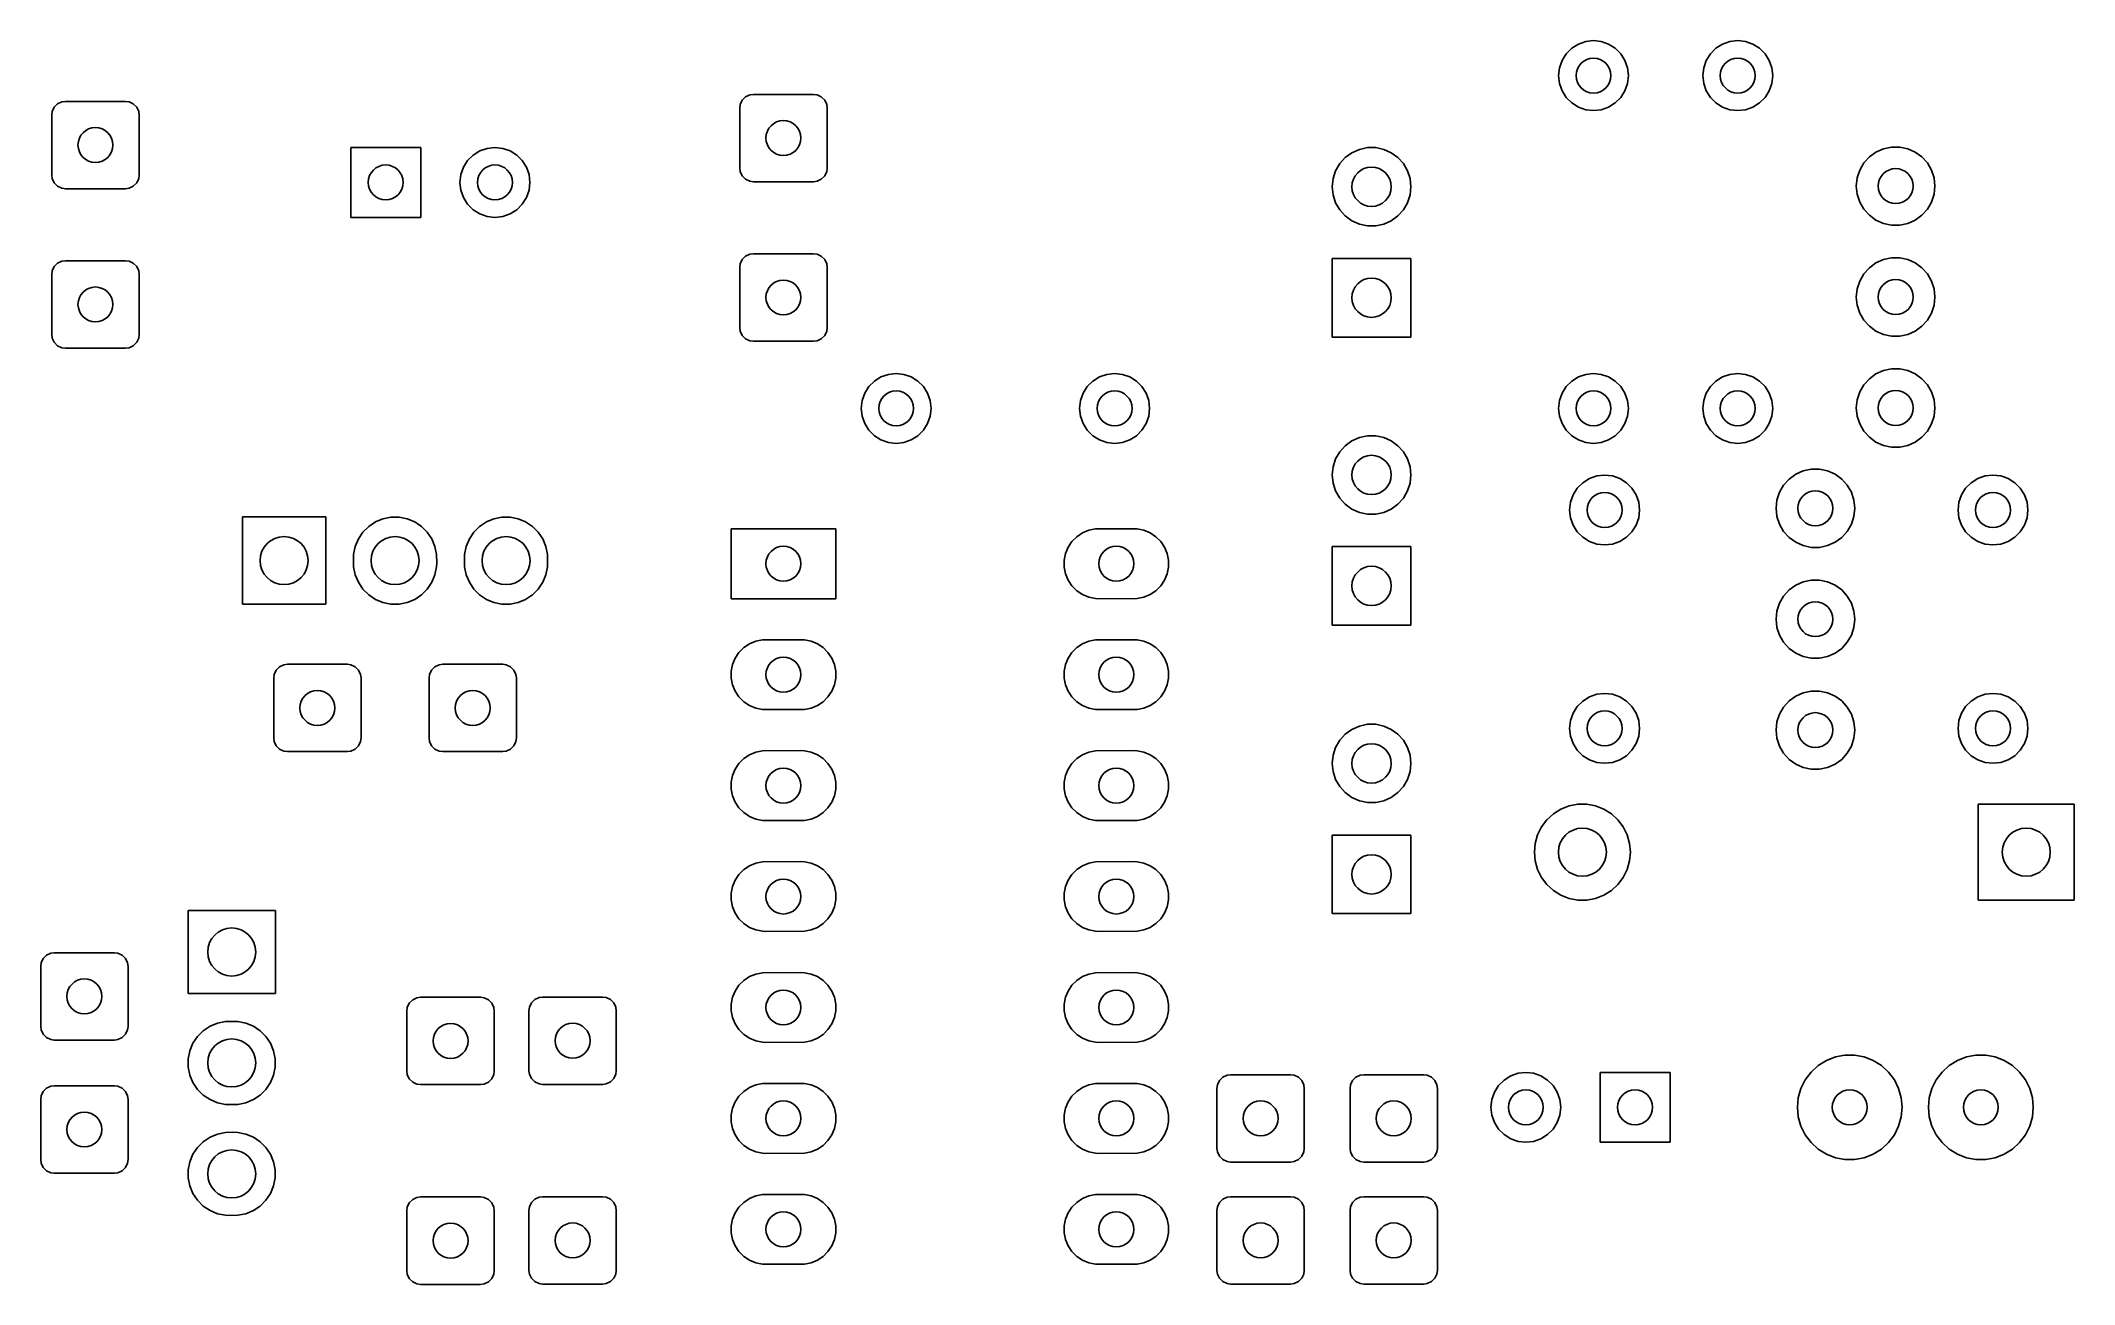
# Model space of a CAD drawing. Extents: x 79.8 to 126.3, y -113.5 to -85.1.
import ezdxf

# ---------------------------------------------------------------- set-up
doc = ezdxf.new("R2010")
doc.units = 0
doc.layers.add('BLACK', color=7, linetype='CONTINUOUS')

msp = doc.modelspace()

# ---------------------------------------------------------------- linework, layer by layer
at = {"layer": 'BLACK', "linetype": 'CONTINUOUS'}
for p, q in [((114.817208, -85.226535), (114.968893, -85.131225)), ((114.968893, -85.131225), (115.137983, -85.072058)), ((115.137983, -85.072058), (115.316, -85.052)), ((115.316, -85.052), (115.494017, -85.072058)), ((115.494017, -85.072058), (115.663107, -85.131225)), ((115.663107, -85.131225), (115.814792, -85.226535)), ((118.119208, -85.226535), (118.270893, -85.131225)), ((118.270893, -85.131225), (118.439983, -85.072058)), ((118.439983, -85.072058), (118.618, -85.052)), ((118.618, -85.052), (118.796017, -85.072058)), ((118.796017, -85.072058), (118.965107, -85.131225)), ((118.965107, -85.131225), (119.116792, -85.226535)), ((114.536058, -85.673983), (114.595225, -85.504893)), ((114.595225, -85.504893), (114.690535, -85.353208)), ((114.690535, -85.353208), (114.817208, -85.226535)), ((115.814792, -85.226535), (115.941465, -85.353208)), ((115.941465, -85.353208), (116.036775, -85.504893)), ((116.036775, -85.504893), (116.095942, -85.673983)), ((117.838058, -85.673983), (117.897225, -85.504893)), ((117.897225, -85.504893), (117.992535, -85.353208)), ((117.992535, -85.353208), (118.119208, -85.226535)), ((119.116792, -85.226535), (119.243465, -85.353208)), ((119.243465, -85.353208), (119.338775, -85.504893)), ((119.338775, -85.504893), (119.397942, -85.673983)), ((114.516, -85.852), (114.536058, -85.673983)), ((114.536058, -86.030017), (114.516, -85.852)), ((114.595225, -86.199107), (114.536058, -86.030017)), ((116.095942, -86.030017), (116.036775, -86.199107)), ((116.095942, -85.673983), (116.116, -85.852)), ((116.116, -85.852), (116.095942, -86.030017)), ((117.818, -85.852), (117.838058, -85.673983)), ((117.838058, -86.030017), (117.818, -85.852)), ((117.897225, -86.199107), (117.838058, -86.030017)), ((119.397942, -86.030017), (119.338775, -86.199107)), ((119.397942, -85.673983), (119.418, -85.852)), ((119.418, -85.852), (119.397942, -86.030017)), ((80.036648, -86.673619), (80.082515, -86.575257)), ((80.082515, -86.575257), (80.159257, -86.498515)), ((80.159257, -86.498515), (80.257619, -86.452648)), ((80.257619, -86.452648), (80.3385, -86.442)), ((80.3385, -86.442), (81.7135, -86.442)), ((81.7135, -86.442), (81.794381, -86.452648)), ((81.794381, -86.452648), (81.892743, -86.498515)), ((81.892743, -86.498515), (81.969485, -86.575257)), ((81.969485, -86.575257), (82.015352, -86.673619)), ((95.774, -86.5945), (95.784648, -86.513619)), ((95.784648, -86.513619), (95.830515, -86.415257)), ((95.830515, -86.415257), (95.907257, -86.338515)), ((95.907257, -86.338515), (96.005619, -86.292648)), ((96.005619, -86.292648), (96.0865, -86.282)), ((96.0865, -86.282), (97.4615, -86.282)), ((97.4615, -86.282), (97.542381, -86.292648)), ((97.542381, -86.292648), (97.640743, -86.338515)), ((97.640743, -86.338515), (97.717485, -86.415257)), ((97.717485, -86.415257), (97.763352, -86.513619)), ((97.763352, -86.513619), (97.774, -86.5945)), ((114.690535, -86.350792), (114.595225, -86.199107)), ((114.817208, -86.477465), (114.690535, -86.350792)), ((114.968893, -86.572775), (114.817208, -86.477465)), ((115.137983, -86.631942), (114.968893, -86.572775)), ((115.663107, -86.572775), (115.494017, -86.631942)), ((115.814792, -86.477465), (115.663107, -86.572775)), ((115.941465, -86.350792), (115.814792, -86.477465)), ((116.036775, -86.199107), (115.941465, -86.350792)), ((117.992535, -86.350792), (117.897225, -86.199107)), ((118.119208, -86.477465), (117.992535, -86.350792)), ((118.270893, -86.572775), (118.119208, -86.477465)), ((118.439983, -86.631942), (118.270893, -86.572775)), ((118.965107, -86.572775), (118.796017, -86.631942)), ((119.116792, -86.477465), (118.965107, -86.572775)), ((119.243465, -86.350792), (119.116792, -86.477465)), ((119.338775, -86.199107), (119.243465, -86.350792)), ((80.026, -86.7545), (80.036648, -86.673619)), ((80.026, -88.1295), (80.026, -86.7545)), ((82.015352, -86.673619), (82.026, -86.7545)), ((82.026, -86.7545), (82.026, -88.1295)), ((95.774, -87.9695), (95.774, -86.5945)), ((97.774, -86.5945), (97.774, -87.9695)), ((115.316, -86.652), (115.137983, -86.631942)), ((115.494017, -86.631942), (115.316, -86.652)), ((118.618, -86.652), (118.439983, -86.631942)), ((118.796017, -86.631942), (118.618, -86.652)), ((86.87, -89.098), (86.87, -87.498)), ((86.87, -87.498), (88.47, -87.498)), ((88.47, -87.498), (88.47, -89.098)), ((89.991983, -87.518058), (90.17, -87.498)), ((90.17, -87.498), (90.348017, -87.518058)), ((109.957885, -87.541049), (110.141924, -87.50193)), ((110.141924, -87.50193), (110.330076, -87.50193)), ((110.330076, -87.50193), (110.514115, -87.541049)), ((121.953885, -87.526049), (122.137924, -87.48693)), ((122.137924, -87.48693), (122.326076, -87.48693)), ((122.326076, -87.48693), (122.510115, -87.526049)), ((89.390058, -88.119983), (89.449225, -87.950893)), ((89.449225, -87.950893), (89.544535, -87.799208)), ((89.544535, -87.799208), (89.671208, -87.672535)), ((89.671208, -87.672535), (89.822893, -87.577225)), ((89.822893, -87.577225), (89.991983, -87.518058)), ((90.348017, -87.518058), (90.517107, -87.577225)), ((90.517107, -87.577225), (90.668792, -87.672535)), ((90.668792, -87.672535), (90.795465, -87.799208)), ((90.795465, -87.799208), (90.890775, -87.950893)), ((90.890775, -87.950893), (90.949942, -88.119983)), ((95.784648, -88.050381), (95.774, -87.9695)), ((97.774, -87.9695), (97.763352, -88.050381)), ((109.413809, -88.030937), (109.507885, -87.867993)), ((109.507885, -87.867993), (109.633782, -87.72817)), ((109.633782, -87.72817), (109.786, -87.617577)), ((109.786, -87.617577), (109.957885, -87.541049)), ((110.514115, -87.541049), (110.686, -87.617577)), ((110.686, -87.617577), (110.838218, -87.72817)), ((110.838218, -87.72817), (110.964115, -87.867993)), ((110.964115, -87.867993), (111.058191, -88.030937)), ((121.409809, -88.015937), (121.503885, -87.852993)), ((121.503885, -87.852993), (121.629782, -87.71317)), ((121.629782, -87.71317), (121.782, -87.602577)), ((121.782, -87.602577), (121.953885, -87.526049)), ((122.510115, -87.526049), (122.682, -87.602577)), ((122.682, -87.602577), (122.834218, -87.71317)), ((122.834218, -87.71317), (122.960115, -87.852993)), ((122.960115, -87.852993), (123.054191, -88.015937)), ((80.036648, -88.210381), (80.026, -88.1295)), ((80.082515, -88.308743), (80.036648, -88.210381)), ((80.159257, -88.385485), (80.082515, -88.308743)), ((80.257619, -88.431352), (80.159257, -88.385485)), ((80.3385, -88.442), (80.257619, -88.431352)), ((81.7135, -88.442), (80.3385, -88.442)), ((81.794381, -88.431352), (81.7135, -88.442)), ((81.892743, -88.385485), (81.794381, -88.431352)), ((81.969485, -88.308743), (81.892743, -88.385485)), ((82.015352, -88.210381), (81.969485, -88.308743)), ((82.026, -88.1295), (82.015352, -88.210381)), ((89.37, -88.298), (89.390058, -88.119983)), ((89.390058, -88.476017), (89.37, -88.298)), ((90.949942, -88.119983), (90.97, -88.298)), ((90.97, -88.298), (90.949942, -88.476017)), ((95.830515, -88.148743), (95.784648, -88.050381)), ((95.907257, -88.225485), (95.830515, -88.148743)), ((96.005619, -88.271352), (95.907257, -88.225485)), ((96.0865, -88.282), (96.005619, -88.271352)), ((97.4615, -88.282), (96.0865, -88.282)), ((97.542381, -88.271352), (97.4615, -88.282)), ((97.640743, -88.225485), (97.542381, -88.271352)), ((97.717485, -88.148743), (97.640743, -88.225485)), ((97.763352, -88.050381), (97.717485, -88.148743)), ((109.336, -88.397), (109.355667, -88.209879)), ((109.355667, -88.584121), (109.336, -88.397)), ((109.355667, -88.209879), (109.413809, -88.030937)), ((111.058191, -88.030937), (111.116333, -88.209879)), ((111.116333, -88.209879), (111.136, -88.397)), ((111.136, -88.397), (111.116333, -88.584121)), ((121.332, -88.382), (121.351667, -88.194879)), ((121.351667, -88.569121), (121.332, -88.382)), ((121.351667, -88.194879), (121.409809, -88.015937)), ((123.054191, -88.015937), (123.112333, -88.194879)), ((123.112333, -88.194879), (123.132, -88.382)), ((123.132, -88.382), (123.112333, -88.569121)), ((89.449225, -88.645107), (89.390058, -88.476017)), ((89.544535, -88.796792), (89.449225, -88.645107)), ((89.671208, -88.923465), (89.544535, -88.796792)), ((90.795465, -88.796792), (90.668792, -88.923465)), ((90.890775, -88.645107), (90.795465, -88.796792)), ((90.949942, -88.476017), (90.890775, -88.645107)), ((109.413809, -88.763063), (109.355667, -88.584121)), ((109.507885, -88.926007), (109.413809, -88.763063)), ((111.058191, -88.763063), (110.964115, -88.926007)), ((111.116333, -88.584121), (111.058191, -88.763063)), ((121.409809, -88.748063), (121.351667, -88.569121)), ((121.503885, -88.911007), (121.409809, -88.748063)), ((123.054191, -88.748063), (122.960115, -88.911007)), ((123.112333, -88.569121), (123.054191, -88.748063)), ((88.47, -89.098), (86.87, -89.098)), ((89.822893, -89.018775), (89.671208, -88.923465)), ((89.991983, -89.077942), (89.822893, -89.018775)), ((90.17, -89.098), (89.991983, -89.077942)), ((90.348017, -89.077942), (90.17, -89.098)), ((90.517107, -89.018775), (90.348017, -89.077942)), ((90.668792, -88.923465), (90.517107, -89.018775)), ((109.633782, -89.06583), (109.507885, -88.926007)), ((109.786, -89.176423), (109.633782, -89.06583)), ((109.957885, -89.252951), (109.786, -89.176423)), ((110.141924, -89.29207), (109.957885, -89.252951)), ((110.330076, -89.29207), (110.141924, -89.29207)), ((110.514115, -89.252951), (110.330076, -89.29207)), ((110.686, -89.176423), (110.514115, -89.252951)), ((110.838218, -89.06583), (110.686, -89.176423)), ((110.964115, -88.926007), (110.838218, -89.06583)), ((121.629782, -89.05083), (121.503885, -88.911007)), ((121.782, -89.161423), (121.629782, -89.05083)), ((121.953885, -89.237951), (121.782, -89.161423)), ((122.137924, -89.27707), (121.953885, -89.237951)), ((122.326076, -89.27707), (122.137924, -89.27707)), ((122.510115, -89.237951), (122.326076, -89.27707)), ((122.682, -89.161423), (122.510115, -89.237951)), ((122.834218, -89.05083), (122.682, -89.161423)), ((122.960115, -88.911007), (122.834218, -89.05083)), ((80.036648, -90.323619), (80.082515, -90.225257)), ((80.082515, -90.225257), (80.159257, -90.148515)), ((80.159257, -90.148515), (80.257619, -90.102648)), ((80.257619, -90.102648), (80.3385, -90.092)), ((80.3385, -90.092), (81.7135, -90.092)), ((81.7135, -90.092), (81.794381, -90.102648)), ((81.794381, -90.102648), (81.892743, -90.148515)), ((81.892743, -90.148515), (81.969485, -90.225257)), ((81.969485, -90.225257), (82.015352, -90.323619)), ((95.774, -90.2445), (95.784648, -90.163619)), ((95.774, -91.6195), (95.774, -90.2445)), ((95.784648, -90.163619), (95.830515, -90.065257)), ((95.830515, -90.065257), (95.907257, -89.988515)), ((95.907257, -89.988515), (96.005619, -89.942648)), ((96.005619, -89.942648), (96.0865, -89.932)), ((96.0865, -89.932), (97.4615, -89.932)), ((97.4615, -89.932), (97.542381, -89.942648)), ((97.542381, -89.942648), (97.640743, -89.988515)), ((97.640743, -89.988515), (97.717485, -90.065257)), ((97.717485, -90.065257), (97.763352, -90.163619)), ((97.763352, -90.163619), (97.774, -90.2445)), ((97.774, -90.2445), (97.774, -91.6195)), ((109.336, -91.837), (109.336, -90.037)), ((109.336, -90.037), (111.136, -90.037)), ((111.136, -90.037), (111.136, -91.837)), ((121.503885, -90.392993), (121.629782, -90.25317)), ((121.629782, -90.25317), (121.782, -90.142577)), ((121.782, -90.142577), (121.953885, -90.066049)), ((121.953885, -90.066049), (122.137924, -90.02693)), ((122.137924, -90.02693), (122.326076, -90.02693)), ((122.326076, -90.02693), (122.510115, -90.066049)), ((122.510115, -90.066049), (122.682, -90.142577)), ((122.682, -90.142577), (122.834218, -90.25317)), ((122.834218, -90.25317), (122.960115, -90.392993)), ((80.026, -90.4045), (80.036648, -90.323619)), ((80.026, -91.7795), (80.026, -90.4045)), ((82.015352, -90.323619), (82.026, -90.4045)), ((82.026, -90.4045), (82.026, -91.7795)), ((121.332, -90.922), (121.351667, -90.734879)), ((121.351667, -90.734879), (121.409809, -90.555937)), ((121.409809, -90.555937), (121.503885, -90.392993)), ((122.960115, -90.392993), (123.054191, -90.555937)), ((123.054191, -90.555937), (123.112333, -90.734879)), ((123.112333, -90.734879), (123.132, -90.922)), ((121.351667, -91.109121), (121.332, -90.922)), ((121.409809, -91.288063), (121.351667, -91.109121)), ((123.112333, -91.109121), (123.054191, -91.288063)), ((123.132, -90.922), (123.112333, -91.109121)), ((95.784648, -91.700381), (95.774, -91.6195)), ((95.830515, -91.798743), (95.784648, -91.700381)), ((97.763352, -91.700381), (97.717485, -91.798743)), ((97.774, -91.6195), (97.763352, -91.700381)), ((121.503885, -91.451007), (121.409809, -91.288063)), ((121.629782, -91.59083), (121.503885, -91.451007)), ((121.782, -91.701423), (121.629782, -91.59083)), ((121.953885, -91.777951), (121.782, -91.701423)), ((122.682, -91.701423), (122.510115, -91.777951)), ((122.834218, -91.59083), (122.682, -91.701423)), ((122.960115, -91.451007), (122.834218, -91.59083)), ((123.054191, -91.288063), (122.960115, -91.451007)), ((80.036648, -91.860381), (80.026, -91.7795)), ((80.082515, -91.958743), (80.036648, -91.860381)), ((80.159257, -92.035485), (80.082515, -91.958743)), ((80.257619, -92.081352), (80.159257, -92.035485)), ((80.3385, -92.092), (80.257619, -92.081352)), ((81.7135, -92.092), (80.3385, -92.092)), ((81.794381, -92.081352), (81.7135, -92.092)), ((81.892743, -92.035485), (81.794381, -92.081352)), ((81.969485, -91.958743), (81.892743, -92.035485)), ((82.015352, -91.860381), (81.969485, -91.958743)), ((82.026, -91.7795), (82.015352, -91.860381)), ((95.907257, -91.875485), (95.830515, -91.798743)), ((96.005619, -91.921352), (95.907257, -91.875485)), ((96.0865, -91.932), (96.005619, -91.921352)), ((97.4615, -91.932), (96.0865, -91.932)), ((97.542381, -91.921352), (97.4615, -91.932)), ((97.640743, -91.875485), (97.542381, -91.921352)), ((97.717485, -91.798743), (97.640743, -91.875485)), ((111.136, -91.837), (109.336, -91.837)), ((122.137924, -91.81707), (121.953885, -91.777951)), ((122.326076, -91.81707), (122.137924, -91.81707)), ((122.510115, -91.777951), (122.326076, -91.81707)), ((121.782, -92.682577), (121.953885, -92.606049)), ((121.953885, -92.606049), (122.137924, -92.56693)), ((122.137924, -92.56693), (122.326076, -92.56693)), ((122.326076, -92.56693), (122.510115, -92.606049)), ((122.510115, -92.606049), (122.682, -92.682577)), ((98.633225, -93.124893), (98.728535, -92.973208)), ((98.728535, -92.973208), (98.855208, -92.846535)), ((98.855208, -92.846535), (99.006893, -92.751225)), ((99.006893, -92.751225), (99.175983, -92.692058)), ((99.175983, -92.692058), (99.354, -92.672)), ((99.354, -92.672), (99.532017, -92.692058)), ((99.532017, -92.692058), (99.701107, -92.751225)), ((99.701107, -92.751225), (99.852792, -92.846535)), ((99.852792, -92.846535), (99.979465, -92.973208)), ((99.979465, -92.973208), (100.074775, -93.124893)), ((103.633225, -93.124893), (103.728535, -92.973208)), ((103.728535, -92.973208), (103.855208, -92.846535)), ((103.855208, -92.846535), (104.006893, -92.751225)), ((104.006893, -92.751225), (104.175983, -92.692058)), ((104.175983, -92.692058), (104.354, -92.672)), ((104.354, -92.672), (104.532017, -92.692058)), ((104.532017, -92.692058), (104.701107, -92.751225)), ((104.701107, -92.751225), (104.852792, -92.846535)), ((104.852792, -92.846535), (104.979465, -92.973208)), ((104.979465, -92.973208), (105.074775, -93.124893)), ((114.595225, -93.124893), (114.690535, -92.973208)), ((114.690535, -92.973208), (114.817208, -92.846535)), ((114.817208, -92.846535), (114.968893, -92.751225)), ((114.968893, -92.751225), (115.137983, -92.692058)), ((115.137983, -92.692058), (115.316, -92.672)), ((115.316, -92.672), (115.494017, -92.692058)), ((115.494017, -92.692058), (115.663107, -92.751225)), ((115.663107, -92.751225), (115.814792, -92.846535)), ((115.814792, -92.846535), (115.941465, -92.973208)), ((115.941465, -92.973208), (116.036775, -93.124893)), ((117.897225, -93.124893), (117.992535, -92.973208)), ((117.992535, -92.973208), (118.119208, -92.846535)), ((118.119208, -92.846535), (118.270893, -92.751225)), ((118.270893, -92.751225), (118.439983, -92.692058)), ((118.439983, -92.692058), (118.618, -92.672)), ((118.618, -92.672), (118.796017, -92.692058)), ((118.796017, -92.692058), (118.965107, -92.751225)), ((118.965107, -92.751225), (119.116792, -92.846535)), ((119.116792, -92.846535), (119.243465, -92.973208)), ((119.243465, -92.973208), (119.338775, -93.124893)), ((121.351667, -93.274879), (121.409809, -93.095937)), ((121.409809, -93.095937), (121.503885, -92.932993)), ((121.503885, -92.932993), (121.629782, -92.79317)), ((121.629782, -92.79317), (121.782, -92.682577)), ((122.682, -92.682577), (122.834218, -92.79317)), ((122.834218, -92.79317), (122.960115, -92.932993)), ((122.960115, -92.932993), (123.054191, -93.095937)), ((123.054191, -93.095937), (123.112333, -93.274879)), ((98.554, -93.472), (98.574058, -93.293983)), ((98.574058, -93.650017), (98.554, -93.472)), ((98.574058, -93.293983), (98.633225, -93.124893)), ((100.074775, -93.124893), (100.133942, -93.293983)), ((100.133942, -93.293983), (100.154, -93.472)), ((100.154, -93.472), (100.133942, -93.650017)), ((103.554, -93.472), (103.574058, -93.293983)), ((103.574058, -93.650017), (103.554, -93.472)), ((103.574058, -93.293983), (103.633225, -93.124893)), ((105.074775, -93.124893), (105.133942, -93.293983)), ((105.133942, -93.293983), (105.154, -93.472)), ((105.154, -93.472), (105.133942, -93.650017)), ((114.516, -93.472), (114.536058, -93.293983)), ((114.536058, -93.650017), (114.516, -93.472)), ((114.536058, -93.293983), (114.595225, -93.124893)), ((116.036775, -93.124893), (116.095942, -93.293983)), ((116.095942, -93.293983), (116.116, -93.472)), ((116.116, -93.472), (116.095942, -93.650017)), ((117.818, -93.472), (117.838058, -93.293983)), ((117.838058, -93.650017), (117.818, -93.472)), ((117.838058, -93.293983), (117.897225, -93.124893)), ((119.338775, -93.124893), (119.397942, -93.293983)), ((119.397942, -93.293983), (119.418, -93.472)), ((119.418, -93.472), (119.397942, -93.650017)), ((121.332, -93.462), (121.351667, -93.274879)), ((121.351667, -93.649121), (121.332, -93.462)), ((123.112333, -93.274879), (123.132, -93.462)), ((123.132, -93.462), (123.112333, -93.649121)), ((98.633225, -93.819107), (98.574058, -93.650017)), ((98.728535, -93.970792), (98.633225, -93.819107)), ((98.855208, -94.097465), (98.728535, -93.970792)), ((99.979465, -93.970792), (99.852792, -94.097465)), ((100.074775, -93.819107), (99.979465, -93.970792)), ((100.133942, -93.650017), (100.074775, -93.819107)), ((103.633225, -93.819107), (103.574058, -93.650017)), ((103.728535, -93.970792), (103.633225, -93.819107)), ((103.855208, -94.097465), (103.728535, -93.970792)), ((104.979465, -93.970792), (104.852792, -94.097465)), ((105.074775, -93.819107), (104.979465, -93.970792)), ((105.133942, -93.650017), (105.074775, -93.819107)), ((114.595225, -93.819107), (114.536058, -93.650017)), ((114.690535, -93.970792), (114.595225, -93.819107)), ((114.817208, -94.097465), (114.690535, -93.970792)), ((115.941465, -93.970792), (115.814792, -94.097465)), ((116.036775, -93.819107), (115.941465, -93.970792)), ((116.095942, -93.650017), (116.036775, -93.819107)), ((117.897225, -93.819107), (117.838058, -93.650017)), ((117.992535, -93.970792), (117.897225, -93.819107)), ((118.119208, -94.097465), (117.992535, -93.970792)), ((119.243465, -93.970792), (119.116792, -94.097465)), ((119.338775, -93.819107), (119.243465, -93.970792)), ((119.397942, -93.650017), (119.338775, -93.819107)), ((121.409809, -93.828063), (121.351667, -93.649121)), ((121.503885, -93.991007), (121.409809, -93.828063)), ((121.629782, -94.13083), (121.503885, -93.991007)), ((122.960115, -93.991007), (122.834218, -94.13083)), ((123.054191, -93.828063), (122.960115, -93.991007)), ((123.112333, -93.649121), (123.054191, -93.828063)), ((99.006893, -94.192775), (98.855208, -94.097465)), ((99.175983, -94.251942), (99.006893, -94.192775)), ((99.354, -94.272), (99.175983, -94.251942)), ((99.532017, -94.251942), (99.354, -94.272)), ((99.701107, -94.192775), (99.532017, -94.251942)), ((99.852792, -94.097465), (99.701107, -94.192775)), ((104.006893, -94.192775), (103.855208, -94.097465)), ((104.175983, -94.251942), (104.006893, -94.192775)), ((104.354, -94.272), (104.175983, -94.251942)), ((104.532017, -94.251942), (104.354, -94.272)), ((104.701107, -94.192775), (104.532017, -94.251942)), ((104.852792, -94.097465), (104.701107, -94.192775)), ((109.413809, -94.629937), (109.507885, -94.466993)), ((109.507885, -94.466993), (109.633782, -94.32717)), ((109.633782, -94.32717), (109.786, -94.216577)), ((109.786, -94.216577), (109.957885, -94.140049)), ((109.957885, -94.140049), (110.141924, -94.10093)), ((110.141924, -94.10093), (110.330076, -94.10093)), ((110.330076, -94.10093), (110.514115, -94.140049)), ((110.514115, -94.140049), (110.686, -94.216577)), ((110.686, -94.216577), (110.838218, -94.32717)), ((110.838218, -94.32717), (110.964115, -94.466993)), ((110.964115, -94.466993), (111.058191, -94.629937)), ((114.968893, -94.192775), (114.817208, -94.097465)), ((115.137983, -94.251942), (114.968893, -94.192775)), ((115.316, -94.272), (115.137983, -94.251942)), ((115.494017, -94.251942), (115.316, -94.272)), ((115.663107, -94.192775), (115.494017, -94.251942)), ((115.814792, -94.097465), (115.663107, -94.192775)), ((118.270893, -94.192775), (118.119208, -94.097465)), ((118.439983, -94.251942), (118.270893, -94.192775)), ((118.618, -94.272), (118.439983, -94.251942)), ((118.796017, -94.251942), (118.618, -94.272)), ((118.965107, -94.192775), (118.796017, -94.251942)), ((119.116792, -94.097465), (118.965107, -94.192775)), ((121.782, -94.241423), (121.629782, -94.13083)), ((121.953885, -94.317951), (121.782, -94.241423)), ((122.137924, -94.35707), (121.953885, -94.317951)), ((122.326076, -94.35707), (122.137924, -94.35707)), ((122.510115, -94.317951), (122.326076, -94.35707)), ((122.682, -94.241423), (122.510115, -94.317951)), ((122.834218, -94.13083), (122.682, -94.241423)), ((109.336, -94.996), (109.355667, -94.808879)), ((109.355667, -94.808879), (109.413809, -94.629937)), ((111.058191, -94.629937), (111.116333, -94.808879)), ((111.116333, -94.808879), (111.136, -94.996)), ((119.946, -94.978577), (120.117885, -94.902049)), ((120.117885, -94.902049), (120.301924, -94.86293)), ((120.301924, -94.86293), (120.490076, -94.86293)), ((120.490076, -94.86293), (120.674115, -94.902049)), ((120.674115, -94.902049), (120.846, -94.978577)), ((109.355667, -95.183121), (109.336, -94.996)), ((109.413809, -95.362063), (109.355667, -95.183121)), ((109.507885, -95.525007), (109.413809, -95.362063)), ((111.058191, -95.362063), (110.964115, -95.525007)), ((111.116333, -95.183121), (111.058191, -95.362063)), ((111.136, -94.996), (111.116333, -95.183121)), ((114.849225, -95.450893), (114.944535, -95.299208)), ((114.944535, -95.299208), (115.071208, -95.172535)), ((115.071208, -95.172535), (115.222893, -95.077225)), ((115.222893, -95.077225), (115.391983, -95.018058)), ((115.391983, -95.018058), (115.57, -94.998)), ((115.57, -94.998), (115.748017, -95.018058)), ((115.748017, -95.018058), (115.917107, -95.077225)), ((115.917107, -95.077225), (116.068792, -95.172535)), ((116.068792, -95.172535), (116.195465, -95.299208)), ((116.195465, -95.299208), (116.290775, -95.450893)), ((119.515667, -95.570879), (119.573809, -95.391937)), ((119.573809, -95.391937), (119.667885, -95.228993)), ((119.667885, -95.228993), (119.793782, -95.08917)), ((119.793782, -95.08917), (119.946, -94.978577)), ((120.846, -94.978577), (120.998218, -95.08917)), ((120.998218, -95.08917), (121.124115, -95.228993)), ((121.124115, -95.228993), (121.218191, -95.391937)), ((121.218191, -95.391937), (121.276333, -95.570879)), ((123.739225, -95.450893), (123.834535, -95.299208)), ((123.834535, -95.299208), (123.961208, -95.172535)), ((123.961208, -95.172535), (124.112893, -95.077225)), ((124.112893, -95.077225), (124.281983, -95.018058)), ((124.281983, -95.018058), (124.46, -94.998)), ((124.46, -94.998), (124.638017, -95.018058)), ((124.638017, -95.018058), (124.807107, -95.077225)), ((124.807107, -95.077225), (124.958792, -95.172535)), ((124.958792, -95.172535), (125.085465, -95.299208)), ((125.085465, -95.299208), (125.180775, -95.450893)), ((109.633782, -95.66483), (109.507885, -95.525007)), ((109.786, -95.775423), (109.633782, -95.66483)), ((109.957885, -95.851951), (109.786, -95.775423)), ((110.141924, -95.89107), (109.957885, -95.851951)), ((110.330076, -95.89107), (110.141924, -95.89107)), ((110.514115, -95.851951), (110.330076, -95.89107)), ((110.686, -95.775423), (110.514115, -95.851951)), ((110.838218, -95.66483), (110.686, -95.775423)), ((110.964115, -95.525007), (110.838218, -95.66483)), ((114.77, -95.798), (114.790058, -95.619983)), ((114.790058, -95.976017), (114.77, -95.798)), ((114.790058, -95.619983), (114.849225, -95.450893)), ((116.290775, -95.450893), (116.349942, -95.619983)), ((116.349942, -95.619983), (116.37, -95.798)), ((116.37, -95.798), (116.349942, -95.976017)), ((119.496, -95.758), (119.515667, -95.570879)), ((119.515667, -95.945121), (119.496, -95.758)), ((121.276333, -95.570879), (121.296, -95.758)), ((121.296, -95.758), (121.276333, -95.945121)), ((123.66, -95.798), (123.680058, -95.619983)), ((123.680058, -95.976017), (123.66, -95.798)), ((123.680058, -95.619983), (123.739225, -95.450893)), ((125.180775, -95.450893), (125.239942, -95.619983)), ((125.239942, -95.619983), (125.26, -95.798)), ((125.26, -95.798), (125.239942, -95.976017)), ((84.3915, -97.957), (84.3915, -95.957)), ((84.3915, -95.957), (86.2965, -95.957)), ((86.2965, -95.957), (86.2965, -97.957)), ((87.04397, -96.460495), (87.147708, -96.30524)), ((87.147708, -96.30524), (87.27974, -96.173208)), ((87.27974, -96.173208), (87.434995, -96.06947)), ((87.434995, -96.06947), (87.607504, -95.998014)), ((87.607504, -95.998014), (87.790639, -95.961587)), ((87.790639, -95.961587), (87.977361, -95.961587)), ((87.977361, -95.961587), (88.160496, -95.998014)), ((88.160496, -95.998014), (88.333005, -96.06947)), ((88.333005, -96.06947), (88.48826, -96.173208)), ((88.48826, -96.173208), (88.620292, -96.30524)), ((88.620292, -96.30524), (88.72403, -96.460495)), ((89.58397, -96.460495), (89.687708, -96.30524)), ((89.687708, -96.30524), (89.81974, -96.173208)), ((89.81974, -96.173208), (89.974995, -96.06947)), ((89.974995, -96.06947), (90.147504, -95.998014)), ((90.147504, -95.998014), (90.330639, -95.961587)), ((90.330639, -95.961587), (90.517361, -95.961587)), ((90.517361, -95.961587), (90.700496, -95.998014)), ((90.700496, -95.998014), (90.873005, -96.06947)), ((90.873005, -96.06947), (91.02826, -96.173208)), ((91.02826, -96.173208), (91.160292, -96.30524)), ((91.160292, -96.30524), (91.26403, -96.460495)), ((95.574, -97.828), (95.574, -96.228)), ((95.574, -96.228), (97.974, -96.228)), ((97.974, -96.228), (97.974, -97.828)), ((103.486485, -96.409592), (103.616883, -96.322463)), ((103.616883, -96.322463), (103.761772, -96.262448)), ((103.761772, -96.262448), (103.915586, -96.231852)), ((103.915586, -96.231852), (104.794, -96.228)), ((104.794, -96.228), (104.872414, -96.231852)), ((104.872414, -96.231852), (105.026228, -96.262448)), ((105.026228, -96.262448), (105.171117, -96.322463)), ((105.171117, -96.322463), (105.301515, -96.409592)), ((114.849225, -96.145107), (114.790058, -95.976017)), ((114.944535, -96.296792), (114.849225, -96.145107)), ((115.071208, -96.423465), (114.944535, -96.296792)), ((116.195465, -96.296792), (116.068792, -96.423465)), ((116.290775, -96.145107), (116.195465, -96.296792)), ((116.349942, -95.976017), (116.290775, -96.145107)), ((119.573809, -96.124063), (119.515667, -95.945121)), ((119.667885, -96.287007), (119.573809, -96.124063)), ((119.793782, -96.42683), (119.667885, -96.287007)), ((121.124115, -96.287007), (120.998218, -96.42683)), ((121.218191, -96.124063), (121.124115, -96.287007)), ((121.276333, -95.945121), (121.218191, -96.124063)), ((123.739225, -96.145107), (123.680058, -95.976017)), ((123.834535, -96.296792), (123.739225, -96.145107)), ((123.961208, -96.423465), (123.834535, -96.296792)), ((125.085465, -96.296792), (124.958792, -96.423465)), ((125.180775, -96.145107), (125.085465, -96.296792)), ((125.239942, -95.976017), (125.180775, -96.145107)), ((86.9315, -96.9095), (86.936087, -96.816139)), ((86.936087, -96.816139), (86.972514, -96.633004)), ((86.972514, -96.633004), (87.04397, -96.460495)), ((88.72403, -96.460495), (88.795486, -96.633004)), ((88.795486, -96.633004), (88.831913, -96.816139)), ((88.831913, -96.816139), (88.8365, -97.0045)), ((89.4715, -96.9095), (89.476087, -96.816139)), ((89.476087, -96.816139), (89.512514, -96.633004)), ((89.512514, -96.633004), (89.58397, -96.460495)), ((91.26403, -96.460495), (91.335486, -96.633004)), ((91.335486, -96.633004), (91.371913, -96.816139)), ((91.371913, -96.816139), (91.3765, -97.0045)), ((103.197852, -96.949586), (103.228448, -96.795772)), ((103.228448, -96.795772), (103.288463, -96.650883)), ((103.288463, -96.650883), (103.375592, -96.520485)), ((103.375592, -96.520485), (103.486485, -96.409592)), ((105.301515, -96.409592), (105.412408, -96.520485)), ((105.412408, -96.520485), (105.499537, -96.650883)), ((105.499537, -96.650883), (105.559552, -96.795772)), ((105.559552, -96.795772), (105.590148, -96.949586)), ((109.336, -98.436), (109.336, -96.636)), ((109.336, -96.636), (111.136, -96.636)), ((111.136, -96.636), (111.136, -98.436)), ((115.222893, -96.518775), (115.071208, -96.423465)), ((115.391983, -96.577942), (115.222893, -96.518775)), ((115.57, -96.598), (115.391983, -96.577942)), ((115.748017, -96.577942), (115.57, -96.598)), ((115.917107, -96.518775), (115.748017, -96.577942)), ((116.068792, -96.423465), (115.917107, -96.518775)), ((119.946, -96.537423), (119.793782, -96.42683)), ((120.117885, -96.613951), (119.946, -96.537423)), ((120.301924, -96.65307), (120.117885, -96.613951)), ((120.490076, -96.65307), (120.301924, -96.65307)), ((120.674115, -96.613951), (120.490076, -96.65307)), ((120.846, -96.537423), (120.674115, -96.613951)), ((120.998218, -96.42683), (120.846, -96.537423)), ((124.112893, -96.518775), (123.961208, -96.423465)), ((124.281983, -96.577942), (124.112893, -96.518775)), ((124.46, -96.598), (124.281983, -96.577942)), ((124.638017, -96.577942), (124.46, -96.598)), ((124.807107, -96.518775), (124.638017, -96.577942)), ((124.958792, -96.423465), (124.807107, -96.518775)), ((86.936087, -97.097861), (86.9315, -96.9095)), ((86.972514, -97.280996), (86.936087, -97.097861)), ((87.04397, -97.453505), (86.972514, -97.280996)), ((88.795486, -97.280996), (88.72403, -97.453505)), ((88.831913, -97.097861), (88.795486, -97.280996)), ((88.8365, -97.0045), (88.831913, -97.097861)), ((89.476087, -97.097861), (89.4715, -96.9095)), ((89.512514, -97.280996), (89.476087, -97.097861)), ((89.58397, -97.453505), (89.512514, -97.280996)), ((91.335486, -97.280996), (91.26403, -97.453505)), ((91.371913, -97.097861), (91.335486, -97.280996)), ((91.3765, -97.0045), (91.371913, -97.097861)), ((103.197852, -97.106414), (103.197852, -96.949586)), ((103.228448, -97.260228), (103.197852, -97.106414)), ((103.288463, -97.405117), (103.228448, -97.260228)), ((105.559552, -97.260228), (105.499537, -97.405117)), ((105.590148, -97.106414), (105.559552, -97.260228)), ((105.590148, -96.949586), (105.590148, -97.106414)), ((87.147708, -97.60876), (87.04397, -97.453505)), ((87.27974, -97.740792), (87.147708, -97.60876)), ((87.434995, -97.84453), (87.27974, -97.740792)), ((88.48826, -97.740792), (88.333005, -97.84453)), ((88.620292, -97.60876), (88.48826, -97.740792)), ((88.72403, -97.453505), (88.620292, -97.60876)), ((89.687708, -97.60876), (89.58397, -97.453505)), ((89.81974, -97.740792), (89.687708, -97.60876)), ((89.974995, -97.84453), (89.81974, -97.740792)), ((91.02826, -97.740792), (90.873005, -97.84453)), ((91.160292, -97.60876), (91.02826, -97.740792)), ((91.26403, -97.453505), (91.160292, -97.60876)), ((103.375592, -97.535515), (103.288463, -97.405117)), ((103.486485, -97.646408), (103.375592, -97.535515)), ((103.616883, -97.733537), (103.486485, -97.646408)), ((103.761772, -97.793552), (103.616883, -97.733537)), ((105.171117, -97.733537), (105.026228, -97.793552)), ((105.301515, -97.646408), (105.171117, -97.733537)), ((105.412408, -97.535515), (105.301515, -97.646408)), ((105.499537, -97.405117), (105.412408, -97.535515)), ((119.667885, -97.768993), (119.793782, -97.62917)), ((119.793782, -97.62917), (119.946, -97.518577)), ((119.946, -97.518577), (120.117885, -97.442049)), ((120.117885, -97.442049), (120.301924, -97.40293)), ((120.301924, -97.40293), (120.490076, -97.40293)), ((120.490076, -97.40293), (120.674115, -97.442049)), ((120.674115, -97.442049), (120.846, -97.518577)), ((120.846, -97.518577), (120.998218, -97.62917)), ((120.998218, -97.62917), (121.124115, -97.768993)), ((86.2965, -97.957), (84.3915, -97.957)), ((87.607504, -97.915986), (87.434995, -97.84453)), ((87.790639, -97.952413), (87.607504, -97.915986)), ((87.977361, -97.952413), (87.790639, -97.952413)), ((88.160496, -97.915986), (87.977361, -97.952413)), ((88.333005, -97.84453), (88.160496, -97.915986)), ((90.147504, -97.915986), (89.974995, -97.84453)), ((90.330639, -97.952413), (90.147504, -97.915986)), ((90.517361, -97.952413), (90.330639, -97.952413)), ((90.700496, -97.915986), (90.517361, -97.952413)), ((90.873005, -97.84453), (90.700496, -97.915986)), ((97.974, -97.828), (95.574, -97.828)), ((103.915586, -97.824148), (103.761772, -97.793552)), ((103.994, -97.828), (103.915586, -97.824148)), ((104.872414, -97.824148), (103.994, -97.828)), ((105.026228, -97.793552), (104.872414, -97.824148)), ((119.496, -98.298), (119.515667, -98.110879)), ((119.515667, -98.110879), (119.573809, -97.931937)), ((119.573809, -97.931937), (119.667885, -97.768993)), ((121.124115, -97.768993), (121.218191, -97.931937)), ((121.218191, -97.931937), (121.276333, -98.110879)), ((121.276333, -98.110879), (121.296, -98.298)), ((111.136, -98.436), (109.336, -98.436)), ((119.515667, -98.485121), (119.496, -98.298)), ((119.573809, -98.664063), (119.515667, -98.485121)), ((119.667885, -98.827007), (119.573809, -98.664063)), ((121.218191, -98.664063), (121.124115, -98.827007)), ((121.276333, -98.485121), (121.218191, -98.664063)), ((121.296, -98.298), (121.276333, -98.485121)), ((95.668463, -99.190883), (95.755592, -99.060485)), ((95.755592, -99.060485), (95.866485, -98.949592)), ((95.866485, -98.949592), (95.996883, -98.862463)), ((95.996883, -98.862463), (96.141772, -98.802448)), ((96.141772, -98.802448), (96.295586, -98.771852)), ((96.295586, -98.771852), (97.174, -98.768)), ((97.174, -98.768), (97.252414, -98.771852)), ((97.252414, -98.771852), (97.406228, -98.802448)), ((97.406228, -98.802448), (97.551117, -98.862463)), ((97.551117, -98.862463), (97.681515, -98.949592)), ((97.681515, -98.949592), (97.792408, -99.060485)), ((97.792408, -99.060485), (97.879537, -99.190883)), ((103.288463, -99.190883), (103.375592, -99.060485)), ((103.375592, -99.060485), (103.486485, -98.949592)), ((103.486485, -98.949592), (103.616883, -98.862463)), ((103.616883, -98.862463), (103.761772, -98.802448)), ((103.761772, -98.802448), (103.915586, -98.771852)), ((103.915586, -98.771852), (104.794, -98.768)), ((104.794, -98.768), (104.872414, -98.771852)), ((104.872414, -98.771852), (105.026228, -98.802448)), ((105.026228, -98.802448), (105.171117, -98.862463)), ((105.171117, -98.862463), (105.301515, -98.949592)), ((105.301515, -98.949592), (105.412408, -99.060485)), ((105.412408, -99.060485), (105.499537, -99.190883)), ((119.793782, -98.96683), (119.667885, -98.827007)), ((119.946, -99.077423), (119.793782, -98.96683)), ((120.117885, -99.153951), (119.946, -99.077423)), ((120.846, -99.077423), (120.674115, -99.153951)), ((120.998218, -98.96683), (120.846, -99.077423)), ((121.124115, -98.827007), (120.998218, -98.96683)), ((85.106, -99.6425), (85.116648, -99.561619)), ((85.116648, -99.561619), (85.162515, -99.463257)), ((85.162515, -99.463257), (85.239257, -99.386515)), ((85.239257, -99.386515), (85.337619, -99.340648)), ((85.337619, -99.340648), (85.4185, -99.33)), ((85.4185, -99.33), (86.7935, -99.33)), ((86.7935, -99.33), (86.874381, -99.340648)), ((86.874381, -99.340648), (86.972743, -99.386515)), ((86.972743, -99.386515), (87.049485, -99.463257)), ((87.049485, -99.463257), (87.095352, -99.561619)), ((87.095352, -99.561619), (87.106, -99.6425)), ((88.662, -99.6425), (88.672648, -99.561619)), ((88.672648, -99.561619), (88.718515, -99.463257)), ((88.718515, -99.463257), (88.795257, -99.386515)), ((88.795257, -99.386515), (88.893619, -99.340648)), ((88.893619, -99.340648), (88.9745, -99.33)), ((88.9745, -99.33), (90.3495, -99.33)), ((90.3495, -99.33), (90.430381, -99.340648)), ((90.430381, -99.340648), (90.528743, -99.386515)), ((90.528743, -99.386515), (90.605485, -99.463257)), ((90.605485, -99.463257), (90.651352, -99.561619)), ((90.651352, -99.561619), (90.662, -99.6425)), ((95.577852, -99.489586), (95.608448, -99.335772)), ((95.577852, -99.646414), (95.577852, -99.489586)), ((95.608448, -99.335772), (95.668463, -99.190883)), ((97.879537, -99.190883), (97.939552, -99.335772)), ((97.939552, -99.335772), (97.970148, -99.489586)), ((97.970148, -99.489586), (97.970148, -99.646414)), ((103.197852, -99.489586), (103.228448, -99.335772)), ((103.197852, -99.646414), (103.197852, -99.489586)), ((103.228448, -99.335772), (103.288463, -99.190883)), ((105.499537, -99.190883), (105.559552, -99.335772)), ((105.559552, -99.335772), (105.590148, -99.489586)), ((105.590148, -99.489586), (105.590148, -99.646414)), ((120.301924, -99.19307), (120.117885, -99.153951)), ((120.490076, -99.19307), (120.301924, -99.19307)), ((120.674115, -99.153951), (120.490076, -99.19307)), ((85.106, -101.0175), (85.106, -99.6425)), ((87.106, -99.6425), (87.106, -101.0175)), ((88.662, -101.0175), (88.662, -99.6425)), ((90.662, -99.6425), (90.662, -101.0175)), ((95.608448, -99.800228), (95.577852, -99.646414)), ((95.668463, -99.945117), (95.608448, -99.800228)), ((95.755592, -100.075515), (95.668463, -99.945117)), ((95.866485, -100.186408), (95.755592, -100.075515)), ((97.792408, -100.075515), (97.681515, -100.186408)), ((97.879537, -99.945117), (97.792408, -100.075515)), ((97.939552, -99.800228), (97.879537, -99.945117)), ((97.970148, -99.646414), (97.939552, -99.800228)), ((103.228448, -99.800228), (103.197852, -99.646414)), ((103.288463, -99.945117), (103.228448, -99.800228)), ((103.375592, -100.075515), (103.288463, -99.945117)), ((103.486485, -100.186408), (103.375592, -100.075515)), ((105.412408, -100.075515), (105.301515, -100.186408)), ((105.499537, -99.945117), (105.412408, -100.075515)), ((105.559552, -99.800228), (105.499537, -99.945117)), ((105.590148, -99.646414), (105.559552, -99.800228)), ((115.071208, -100.172535), (115.222893, -100.077225)), ((115.222893, -100.077225), (115.391983, -100.018058)), ((115.391983, -100.018058), (115.57, -99.998)), ((115.57, -99.998), (115.748017, -100.018058)), ((115.748017, -100.018058), (115.917107, -100.077225)), ((115.917107, -100.077225), (116.068792, -100.172535)), ((119.793782, -100.16917), (119.946, -100.058577)), ((119.946, -100.058577), (120.117885, -99.982049)), ((120.117885, -99.982049), (120.301924, -99.94293)), ((120.301924, -99.94293), (120.490076, -99.94293)), ((120.490076, -99.94293), (120.674115, -99.982049)), ((120.674115, -99.982049), (120.846, -100.058577)), ((120.846, -100.058577), (120.998218, -100.16917)), ((123.961208, -100.172535), (124.112893, -100.077225)), ((124.112893, -100.077225), (124.281983, -100.018058)), ((124.281983, -100.018058), (124.46, -99.998)), ((124.46, -99.998), (124.638017, -100.018058)), ((124.638017, -100.018058), (124.807107, -100.077225)), ((124.807107, -100.077225), (124.958792, -100.172535)), ((95.996883, -100.273537), (95.866485, -100.186408)), ((96.141772, -100.333552), (95.996883, -100.273537)), ((96.295586, -100.364148), (96.141772, -100.333552)), ((96.374, -100.368), (96.295586, -100.364148)), ((97.252414, -100.364148), (96.374, -100.368)), ((97.406228, -100.333552), (97.252414, -100.364148)), ((97.551117, -100.273537), (97.406228, -100.333552)), ((97.681515, -100.186408), (97.551117, -100.273537)), ((103.616883, -100.273537), (103.486485, -100.186408)), ((103.761772, -100.333552), (103.616883, -100.273537)), ((103.915586, -100.364148), (103.761772, -100.333552)), ((103.994, -100.368), (103.915586, -100.364148)), ((104.872414, -100.364148), (103.994, -100.368)), ((105.026228, -100.333552), (104.872414, -100.364148)), ((105.171117, -100.273537), (105.026228, -100.333552)), ((105.301515, -100.186408), (105.171117, -100.273537)), ((114.790058, -100.619983), (114.849225, -100.450893)), ((114.849225, -100.450893), (114.944535, -100.299208)), ((114.944535, -100.299208), (115.071208, -100.172535)), ((116.068792, -100.172535), (116.195465, -100.299208)), ((116.195465, -100.299208), (116.290775, -100.450893)), ((116.290775, -100.450893), (116.349942, -100.619983)), ((119.515667, -100.650879), (119.573809, -100.471937)), ((119.573809, -100.471937), (119.667885, -100.308993)), ((119.667885, -100.308993), (119.793782, -100.16917)), ((120.998218, -100.16917), (121.124115, -100.308993)), ((121.124115, -100.308993), (121.218191, -100.471937)), ((121.218191, -100.471937), (121.276333, -100.650879)), ((123.680058, -100.619983), (123.739225, -100.450893)), ((123.739225, -100.450893), (123.834535, -100.299208)), ((123.834535, -100.299208), (123.961208, -100.172535)), ((124.958792, -100.172535), (125.085465, -100.299208)), ((125.085465, -100.299208), (125.180775, -100.450893)), ((125.180775, -100.450893), (125.239942, -100.619983)), ((109.507885, -101.070993), (109.633782, -100.93117)), ((109.633782, -100.93117), (109.786, -100.820577)), ((109.786, -100.820577), (109.957885, -100.744049)), ((109.957885, -100.744049), (110.141924, -100.70493)), ((110.141924, -100.70493), (110.330076, -100.70493)), ((110.330076, -100.70493), (110.514115, -100.744049)), ((110.514115, -100.744049), (110.686, -100.820577)), ((110.686, -100.820577), (110.838218, -100.93117)), ((110.838218, -100.93117), (110.964115, -101.070993)), ((114.77, -100.798), (114.790058, -100.619983)), ((114.790058, -100.976017), (114.77, -100.798)), ((114.849225, -101.145107), (114.790058, -100.976017)), ((116.349942, -100.976017), (116.290775, -101.145107)), ((116.349942, -100.619983), (116.37, -100.798)), ((116.37, -100.798), (116.349942, -100.976017)), ((119.496, -100.838), (119.515667, -100.650879)), ((119.515667, -101.025121), (119.496, -100.838)), ((121.276333, -100.650879), (121.296, -100.838)), ((121.296, -100.838), (121.276333, -101.025121)), ((123.66, -100.798), (123.680058, -100.619983)), ((123.680058, -100.976017), (123.66, -100.798)), ((123.739225, -101.145107), (123.680058, -100.976017)), ((125.239942, -100.976017), (125.180775, -101.145107)), ((125.239942, -100.619983), (125.26, -100.798)), ((125.26, -100.798), (125.239942, -100.976017)), ((85.116648, -101.098381), (85.106, -101.0175)), ((85.162515, -101.196743), (85.116648, -101.098381)), ((85.239257, -101.273485), (85.162515, -101.196743)), ((85.337619, -101.319352), (85.239257, -101.273485)), ((85.4185, -101.33), (85.337619, -101.319352)), ((86.7935, -101.33), (85.4185, -101.33)), ((86.874381, -101.319352), (86.7935, -101.33)), ((86.972743, -101.273485), (86.874381, -101.319352)), ((87.049485, -101.196743), (86.972743, -101.273485)), ((87.095352, -101.098381), (87.049485, -101.196743)), ((87.106, -101.0175), (87.095352, -101.098381)), ((88.672648, -101.098381), (88.662, -101.0175)), ((88.718515, -101.196743), (88.672648, -101.098381)), ((88.795257, -101.273485), (88.718515, -101.196743)), ((88.893619, -101.319352), (88.795257, -101.273485)), ((88.9745, -101.33), (88.893619, -101.319352)), ((90.3495, -101.33), (88.9745, -101.33)), ((90.430381, -101.319352), (90.3495, -101.33)), ((90.528743, -101.273485), (90.430381, -101.319352)), ((90.605485, -101.196743), (90.528743, -101.273485)), ((90.651352, -101.098381), (90.605485, -101.196743)), ((90.662, -101.0175), (90.651352, -101.098381)), ((95.866485, -101.489592), (95.996883, -101.402463)), ((95.996883, -101.402463), (96.141772, -101.342448)), ((96.141772, -101.342448), (96.295586, -101.311852)), ((96.295586, -101.311852), (97.174, -101.308)), ((97.174, -101.308), (97.252414, -101.311852)), ((97.252414, -101.311852), (97.406228, -101.342448)), ((97.406228, -101.342448), (97.551117, -101.402463)), ((97.551117, -101.402463), (97.681515, -101.489592)), ((103.486485, -101.489592), (103.616883, -101.402463)), ((103.616883, -101.402463), (103.761772, -101.342448)), ((103.761772, -101.342448), (103.915586, -101.311852)), ((103.915586, -101.311852), (104.794, -101.308)), ((104.794, -101.308), (104.872414, -101.311852)), ((104.872414, -101.311852), (105.026228, -101.342448)), ((105.026228, -101.342448), (105.171117, -101.402463)), ((105.171117, -101.402463), (105.301515, -101.489592)), ((109.336, -101.6), (109.355667, -101.412879)), ((109.355667, -101.412879), (109.413809, -101.233937)), ((109.413809, -101.233937), (109.507885, -101.070993)), ((110.964115, -101.070993), (111.058191, -101.233937)), ((111.058191, -101.233937), (111.116333, -101.412879)), ((111.116333, -101.412879), (111.136, -101.6)), ((114.944535, -101.296792), (114.849225, -101.145107)), ((115.071208, -101.423465), (114.944535, -101.296792)), ((115.222893, -101.518775), (115.071208, -101.423465)), ((116.068792, -101.423465), (115.917107, -101.518775)), ((116.195465, -101.296792), (116.068792, -101.423465)), ((116.290775, -101.145107), (116.195465, -101.296792)), ((119.573809, -101.204063), (119.515667, -101.025121)), ((119.667885, -101.367007), (119.573809, -101.204063)), ((119.793782, -101.50683), (119.667885, -101.367007)), ((121.124115, -101.367007), (120.998218, -101.50683)), ((121.218191, -101.204063), (121.124115, -101.367007)), ((121.276333, -101.025121), (121.218191, -101.204063)), ((123.834535, -101.296792), (123.739225, -101.145107)), ((123.961208, -101.423465), (123.834535, -101.296792)), ((124.112893, -101.518775), (123.961208, -101.423465)), ((124.958792, -101.423465), (124.807107, -101.518775)), ((125.085465, -101.296792), (124.958792, -101.423465)), ((125.180775, -101.145107), (125.085465, -101.296792)), ((95.577852, -102.029586), (95.608448, -101.875772)), ((95.608448, -101.875772), (95.668463, -101.730883)), ((95.668463, -101.730883), (95.755592, -101.600485)), ((95.755592, -101.600485), (95.866485, -101.489592)), ((97.681515, -101.489592), (97.792408, -101.600485)), ((97.792408, -101.600485), (97.879537, -101.730883)), ((97.879537, -101.730883), (97.939552, -101.875772)), ((97.939552, -101.875772), (97.970148, -102.029586)), ((103.197852, -102.029586), (103.228448, -101.875772)), ((103.228448, -101.875772), (103.288463, -101.730883)), ((103.288463, -101.730883), (103.375592, -101.600485)), ((103.375592, -101.600485), (103.486485, -101.489592)), ((105.301515, -101.489592), (105.412408, -101.600485)), ((105.412408, -101.600485), (105.499537, -101.730883)), ((105.499537, -101.730883), (105.559552, -101.875772)), ((105.559552, -101.875772), (105.590148, -102.029586)), ((109.355667, -101.787121), (109.336, -101.6)), ((109.413809, -101.966063), (109.355667, -101.787121)), ((111.116333, -101.787121), (111.058191, -101.966063)), ((111.136, -101.6), (111.116333, -101.787121)), ((115.391983, -101.577942), (115.222893, -101.518775)), ((115.57, -101.598), (115.391983, -101.577942)), ((115.748017, -101.577942), (115.57, -101.598)), ((115.917107, -101.518775), (115.748017, -101.577942)), ((119.946, -101.617423), (119.793782, -101.50683)), ((120.117885, -101.693951), (119.946, -101.617423)), ((120.301924, -101.73307), (120.117885, -101.693951)), ((120.490076, -101.73307), (120.301924, -101.73307)), ((120.674115, -101.693951), (120.490076, -101.73307)), ((120.846, -101.617423), (120.674115, -101.693951)), ((120.998218, -101.50683), (120.846, -101.617423)), ((124.281983, -101.577942), (124.112893, -101.518775)), ((124.46, -101.598), (124.281983, -101.577942)), ((124.638017, -101.577942), (124.46, -101.598)), ((124.807107, -101.518775), (124.638017, -101.577942)), ((95.577852, -102.186414), (95.577852, -102.029586)), ((95.608448, -102.340228), (95.577852, -102.186414)), ((95.668463, -102.485117), (95.608448, -102.340228)), ((97.939552, -102.340228), (97.879537, -102.485117)), ((97.970148, -102.186414), (97.939552, -102.340228)), ((97.970148, -102.029586), (97.970148, -102.186414)), ((103.197852, -102.186414), (103.197852, -102.029586)), ((103.228448, -102.340228), (103.197852, -102.186414)), ((103.288463, -102.485117), (103.228448, -102.340228)), ((105.559552, -102.340228), (105.499537, -102.485117)), ((105.590148, -102.186414), (105.559552, -102.340228)), ((105.590148, -102.029586), (105.590148, -102.186414)), ((109.507885, -102.129007), (109.413809, -101.966063)), ((109.633782, -102.26883), (109.507885, -102.129007)), ((109.786, -102.379423), (109.633782, -102.26883)), ((109.957885, -102.455951), (109.786, -102.379423)), ((110.686, -102.379423), (110.514115, -102.455951)), ((110.838218, -102.26883), (110.686, -102.379423)), ((110.964115, -102.129007), (110.838218, -102.26883)), ((111.058191, -101.966063), (110.964115, -102.129007)), ((95.755592, -102.615515), (95.668463, -102.485117)), ((95.866485, -102.726408), (95.755592, -102.615515)), ((95.996883, -102.813537), (95.866485, -102.726408)), ((96.141772, -102.873552), (95.996883, -102.813537)), ((96.295586, -102.904148), (96.141772, -102.873552)), ((97.406228, -102.873552), (97.252414, -102.904148)), ((97.551117, -102.813537), (97.406228, -102.873552)), ((97.681515, -102.726408), (97.551117, -102.813537)), ((97.792408, -102.615515), (97.681515, -102.726408)), ((97.879537, -102.485117), (97.792408, -102.615515)), ((103.375592, -102.615515), (103.288463, -102.485117)), ((103.486485, -102.726408), (103.375592, -102.615515)), ((103.616883, -102.813537), (103.486485, -102.726408)), ((103.761772, -102.873552), (103.616883, -102.813537)), ((103.915586, -102.904148), (103.761772, -102.873552)), ((105.026228, -102.873552), (104.872414, -102.904148)), ((105.171117, -102.813537), (105.026228, -102.873552)), ((105.301515, -102.726408), (105.171117, -102.813537)), ((105.412408, -102.615515), (105.301515, -102.726408)), ((105.499537, -102.485117), (105.412408, -102.615515)), ((110.141924, -102.49507), (109.957885, -102.455951)), ((110.330076, -102.49507), (110.141924, -102.49507)), ((110.514115, -102.455951), (110.330076, -102.49507)), ((114.24909, -102.890935), (114.399102, -102.754181)), ((114.399102, -102.754181), (114.571688, -102.64732)), ((114.571688, -102.64732), (114.760971, -102.573992)), ((114.760971, -102.573992), (114.960505, -102.536692)), ((114.960505, -102.536692), (115.163495, -102.536692)), ((115.163495, -102.536692), (115.363029, -102.573992)), ((115.363029, -102.573992), (115.552312, -102.64732)), ((115.552312, -102.64732), (115.724898, -102.754181)), ((115.724898, -102.754181), (115.87491, -102.890935)), ((124.122, -104.732), (124.122, -102.532)), ((124.122, -102.532), (126.322, -102.532)), ((126.322, -102.532), (126.322, -104.732)), ((96.374, -102.908), (96.295586, -102.904148)), ((97.252414, -102.904148), (96.374, -102.908)), ((103.994, -102.908), (103.915586, -102.904148)), ((104.872414, -102.904148), (103.994, -102.908)), ((109.336, -105.04), (109.336, -103.24)), ((109.336, -103.24), (111.136, -103.24)), ((111.136, -103.24), (111.136, -105.04)), ((113.98073, -103.429876), (114.036281, -103.234634)), ((114.036281, -103.234634), (114.126761, -103.052925)), ((114.126761, -103.052925), (114.24909, -102.890935)), ((115.87491, -102.890935), (115.997239, -103.052925)), ((115.997239, -103.052925), (116.087719, -103.234634)), ((116.087719, -103.234634), (116.14327, -103.429876)), ((113.962, -103.632), (113.98073, -103.429876)), ((113.98073, -103.834124), (113.962, -103.632)), ((116.14327, -103.429876), (116.162, -103.632)), ((116.162, -103.632), (116.14327, -103.834124)), ((95.608448, -104.415772), (95.668463, -104.270883)), ((95.668463, -104.270883), (95.755592, -104.140485)), ((95.755592, -104.140485), (95.866485, -104.029592)), ((95.866485, -104.029592), (95.996883, -103.942463)), ((95.996883, -103.942463), (96.141772, -103.882448)), ((96.141772, -103.882448), (96.295586, -103.851852)), ((96.295586, -103.851852), (97.174, -103.848)), ((97.174, -103.848), (97.252414, -103.851852)), ((97.252414, -103.851852), (97.406228, -103.882448)), ((97.406228, -103.882448), (97.551117, -103.942463)), ((97.551117, -103.942463), (97.681515, -104.029592)), ((97.681515, -104.029592), (97.792408, -104.140485)), ((97.792408, -104.140485), (97.879537, -104.270883)), ((97.879537, -104.270883), (97.939552, -104.415772)), ((103.228448, -104.415772), (103.288463, -104.270883)), ((103.288463, -104.270883), (103.375592, -104.140485)), ((103.375592, -104.140485), (103.486485, -104.029592)), ((103.486485, -104.029592), (103.616883, -103.942463)), ((103.616883, -103.942463), (103.761772, -103.882448)), ((103.761772, -103.882448), (103.915586, -103.851852)), ((103.915586, -103.851852), (104.794, -103.848)), ((104.794, -103.848), (104.872414, -103.851852)), ((104.872414, -103.851852), (105.026228, -103.882448)), ((105.026228, -103.882448), (105.171117, -103.942463)), ((105.171117, -103.942463), (105.301515, -104.029592)), ((105.301515, -104.029592), (105.412408, -104.140485)), ((105.412408, -104.140485), (105.499537, -104.270883)), ((105.499537, -104.270883), (105.559552, -104.415772)), ((114.036281, -104.029366), (113.98073, -103.834124)), ((114.126761, -104.211075), (114.036281, -104.029366)), ((114.24909, -104.373065), (114.126761, -104.211075)), ((115.997239, -104.211075), (115.87491, -104.373065)), ((116.087719, -104.029366), (115.997239, -104.211075)), ((116.14327, -103.834124), (116.087719, -104.029366)), ((95.577852, -104.569586), (95.608448, -104.415772)), ((95.577852, -104.726414), (95.577852, -104.569586)), ((95.608448, -104.880228), (95.577852, -104.726414)), ((97.939552, -104.415772), (97.970148, -104.569586)), ((97.970148, -104.726414), (97.939552, -104.880228)), ((97.970148, -104.569586), (97.970148, -104.726414)), ((103.197852, -104.569586), (103.228448, -104.415772)), ((103.197852, -104.726414), (103.197852, -104.569586)), ((103.228448, -104.880228), (103.197852, -104.726414)), ((105.559552, -104.415772), (105.590148, -104.569586)), ((105.590148, -104.726414), (105.559552, -104.880228)), ((105.590148, -104.569586), (105.590148, -104.726414)), ((114.399102, -104.509819), (114.24909, -104.373065)), ((114.571688, -104.61668), (114.399102, -104.509819)), ((114.760971, -104.690008), (114.571688, -104.61668)), ((114.960505, -104.727308), (114.760971, -104.690008)), ((115.163495, -104.727308), (114.960505, -104.727308)), ((115.363029, -104.690008), (115.163495, -104.727308)), ((115.552312, -104.61668), (115.363029, -104.690008)), ((115.724898, -104.509819), (115.552312, -104.61668)), ((115.87491, -104.373065), (115.724898, -104.509819)), ((126.322, -104.732), (124.122, -104.732)), ((83.145, -106.8705), (83.145, -104.9655)), ((83.145, -104.9655), (85.145, -104.9655)), ((85.145, -104.9655), (85.145, -106.8705)), ((95.668463, -105.025117), (95.608448, -104.880228)), ((95.755592, -105.155515), (95.668463, -105.025117)), ((95.866485, -105.266408), (95.755592, -105.155515)), ((97.792408, -105.155515), (97.681515, -105.266408)), ((97.879537, -105.025117), (97.792408, -105.155515)), ((97.939552, -104.880228), (97.879537, -105.025117)), ((103.288463, -105.025117), (103.228448, -104.880228)), ((103.375592, -105.155515), (103.288463, -105.025117)), ((103.486485, -105.266408), (103.375592, -105.155515)), ((105.412408, -105.155515), (105.301515, -105.266408)), ((105.499537, -105.025117), (105.412408, -105.155515)), ((105.559552, -104.880228), (105.499537, -105.025117)), ((111.136, -105.04), (109.336, -105.04)), ((95.996883, -105.353537), (95.866485, -105.266408)), ((96.141772, -105.413552), (95.996883, -105.353537)), ((96.295586, -105.444148), (96.141772, -105.413552)), ((96.374, -105.448), (96.295586, -105.444148)), ((97.252414, -105.444148), (96.374, -105.448)), ((97.406228, -105.413552), (97.252414, -105.444148)), ((97.551117, -105.353537), (97.406228, -105.413552)), ((97.681515, -105.266408), (97.551117, -105.353537)), ((103.616883, -105.353537), (103.486485, -105.266408)), ((103.761772, -105.413552), (103.616883, -105.353537)), ((103.915586, -105.444148), (103.761772, -105.413552)), ((103.994, -105.448), (103.915586, -105.444148)), ((104.872414, -105.444148), (103.994, -105.448)), ((105.026228, -105.413552), (104.872414, -105.444148)), ((105.171117, -105.353537), (105.026228, -105.413552)), ((105.301515, -105.266408), (105.171117, -105.353537)), ((79.782648, -106.165619), (79.828515, -106.067257)), ((79.828515, -106.067257), (79.905257, -105.990515)), ((79.905257, -105.990515), (80.003619, -105.944648)), ((80.003619, -105.944648), (80.0845, -105.934)), ((80.0845, -105.934), (81.4595, -105.934)), ((81.4595, -105.934), (81.540381, -105.944648)), ((81.540381, -105.944648), (81.638743, -105.990515)), ((81.638743, -105.990515), (81.715485, -106.067257)), ((81.715485, -106.067257), (81.761352, -106.165619)), ((79.772, -106.2465), (79.782648, -106.165619)), ((79.772, -107.6215), (79.772, -106.2465)), ((81.761352, -106.165619), (81.772, -106.2465)), ((81.772, -106.2465), (81.772, -107.6215)), ((95.755592, -106.680485), (95.866485, -106.569592)), ((95.866485, -106.569592), (95.996883, -106.482463)), ((95.996883, -106.482463), (96.141772, -106.422448)), ((96.141772, -106.422448), (96.295586, -106.391852)), ((96.295586, -106.391852), (97.174, -106.388)), ((97.174, -106.388), (97.252414, -106.391852)), ((97.252414, -106.391852), (97.406228, -106.422448)), ((97.406228, -106.422448), (97.551117, -106.482463)), ((97.551117, -106.482463), (97.681515, -106.569592)), ((97.681515, -106.569592), (97.792408, -106.680485)), ((103.375592, -106.680485), (103.486485, -106.569592)), ((103.486485, -106.569592), (103.616883, -106.482463)), ((103.616883, -106.482463), (103.761772, -106.422448)), ((103.761772, -106.422448), (103.915586, -106.391852)), ((103.915586, -106.391852), (104.794, -106.388)), ((104.794, -106.388), (104.872414, -106.391852)), ((104.872414, -106.391852), (105.026228, -106.422448)), ((105.026228, -106.422448), (105.171117, -106.482463)), ((105.171117, -106.482463), (105.301515, -106.569592)), ((105.301515, -106.569592), (105.412408, -106.680485)), ((85.145, -106.8705), (83.145, -106.8705)), ((88.210515, -107.088257), (88.287257, -107.011515)), ((88.287257, -107.011515), (88.385619, -106.965648)), ((88.385619, -106.965648), (88.4665, -106.955)), ((88.4665, -106.955), (89.8415, -106.955)), ((89.8415, -106.955), (89.922381, -106.965648)), ((89.922381, -106.965648), (90.020743, -107.011515)), ((90.020743, -107.011515), (90.097485, -107.088257)), ((91.004515, -107.083257), (91.081257, -107.006515)), ((91.081257, -107.006515), (91.179619, -106.960648)), ((91.179619, -106.960648), (91.2605, -106.95)), ((91.2605, -106.95), (92.6355, -106.95)), ((92.6355, -106.95), (92.716381, -106.960648)), ((92.716381, -106.960648), (92.814743, -107.006515)), ((92.814743, -107.006515), (92.891485, -107.083257)), ((95.577852, -107.109586), (95.608448, -106.955772)), ((95.608448, -106.955772), (95.668463, -106.810883)), ((95.668463, -106.810883), (95.755592, -106.680485)), ((97.792408, -106.680485), (97.879537, -106.810883)), ((97.879537, -106.810883), (97.939552, -106.955772)), ((97.939552, -106.955772), (97.970148, -107.109586)), ((103.197852, -107.109586), (103.228448, -106.955772)), ((103.228448, -106.955772), (103.288463, -106.810883)), ((103.288463, -106.810883), (103.375592, -106.680485)), ((105.412408, -106.680485), (105.499537, -106.810883)), ((105.499537, -106.810883), (105.559552, -106.955772)), ((105.559552, -106.955772), (105.590148, -107.109586)), ((83.821004, -107.546514), (84.004139, -107.510087)), ((84.004139, -107.510087), (84.1925, -107.5055)), ((84.1925, -107.5055), (84.285861, -107.510087)), ((84.285861, -107.510087), (84.468996, -107.546514)), ((88.154, -107.2675), (88.164648, -107.186619)), ((88.154, -108.6425), (88.154, -107.2675)), ((88.164648, -107.186619), (88.210515, -107.088257)), ((90.097485, -107.088257), (90.143352, -107.186619)), ((90.143352, -107.186619), (90.154, -107.2675)), ((90.154, -107.2675), (90.154, -108.6425)), ((90.948, -107.2625), (90.958648, -107.181619)), ((90.948, -108.6375), (90.948, -107.2625)), ((90.958648, -107.181619), (91.004515, -107.083257)), ((92.891485, -107.083257), (92.937352, -107.181619)), ((92.937352, -107.181619), (92.948, -107.2625)), ((92.948, -107.2625), (92.948, -108.6375)), ((95.577852, -107.266414), (95.577852, -107.109586)), ((95.608448, -107.420228), (95.577852, -107.266414)), ((95.668463, -107.565117), (95.608448, -107.420228)), ((97.939552, -107.420228), (97.879537, -107.565117)), ((97.970148, -107.266414), (97.939552, -107.420228)), ((97.970148, -107.109586), (97.970148, -107.266414)), ((103.197852, -107.266414), (103.197852, -107.109586)), ((103.228448, -107.420228), (103.197852, -107.266414)), ((103.288463, -107.565117), (103.228448, -107.420228)), ((105.559552, -107.420228), (105.499537, -107.565117)), ((105.590148, -107.266414), (105.559552, -107.420228)), ((105.590148, -107.109586), (105.590148, -107.266414)), ((79.782648, -107.702381), (79.772, -107.6215)), ((79.828515, -107.800743), (79.782648, -107.702381)), ((79.905257, -107.877485), (79.828515, -107.800743)), ((80.003619, -107.923352), (79.905257, -107.877485)), ((80.0845, -107.934), (80.003619, -107.923352)), ((81.4595, -107.934), (80.0845, -107.934)), ((81.540381, -107.923352), (81.4595, -107.934)), ((81.638743, -107.877485), (81.540381, -107.923352)), ((81.715485, -107.800743), (81.638743, -107.877485)), ((81.761352, -107.702381), (81.715485, -107.800743)), ((81.772, -107.6215), (81.761352, -107.702381)), ((83.25747, -108.008995), (83.361208, -107.85374)), ((83.361208, -107.85374), (83.49324, -107.721708)), ((83.49324, -107.721708), (83.648495, -107.61797)), ((83.648495, -107.61797), (83.821004, -107.546514)), ((84.468996, -107.546514), (84.641505, -107.61797)), ((84.641505, -107.61797), (84.79676, -107.721708)), ((84.79676, -107.721708), (84.928792, -107.85374)), ((84.928792, -107.85374), (85.03253, -108.008995)), ((95.755592, -107.695515), (95.668463, -107.565117)), ((95.866485, -107.806408), (95.755592, -107.695515)), ((95.996883, -107.893537), (95.866485, -107.806408)), ((96.141772, -107.953552), (95.996883, -107.893537)), ((96.295586, -107.984148), (96.141772, -107.953552)), ((96.374, -107.988), (96.295586, -107.984148)), ((97.252414, -107.984148), (96.374, -107.988)), ((97.406228, -107.953552), (97.252414, -107.984148)), ((97.551117, -107.893537), (97.406228, -107.953552)), ((97.681515, -107.806408), (97.551117, -107.893537)), ((97.792408, -107.695515), (97.681515, -107.806408)), ((97.879537, -107.565117), (97.792408, -107.695515)), ((103.375592, -107.695515), (103.288463, -107.565117)), ((103.486485, -107.806408), (103.375592, -107.695515)), ((103.616883, -107.893537), (103.486485, -107.806408)), ((103.761772, -107.953552), (103.616883, -107.893537)), ((103.915586, -107.984148), (103.761772, -107.953552)), ((103.994, -107.988), (103.915586, -107.984148)), ((104.872414, -107.984148), (103.994, -107.988)), ((105.026228, -107.953552), (104.872414, -107.984148)), ((105.171117, -107.893537), (105.026228, -107.953552)), ((105.301515, -107.806408), (105.171117, -107.893537)), ((105.412408, -107.695515), (105.301515, -107.806408)), ((105.499537, -107.565117), (105.412408, -107.695515)), ((83.149587, -108.364639), (83.186014, -108.181504)), ((83.149587, -108.551361), (83.149587, -108.364639)), ((83.186014, -108.181504), (83.25747, -108.008995)), ((85.03253, -108.008995), (85.103986, -108.181504)), ((85.103986, -108.181504), (85.140413, -108.364639)), ((85.140413, -108.364639), (85.140413, -108.551361)), ((120.458838, -108.516379), (120.647114, -108.399804)), ((120.647114, -108.399804), (120.853604, -108.319809)), ((120.853604, -108.319809), (121.071278, -108.279119)), ((121.071278, -108.279119), (121.292722, -108.279119)), ((121.292722, -108.279119), (121.510396, -108.319809)), ((121.510396, -108.319809), (121.716886, -108.399804)), ((121.716886, -108.399804), (121.905162, -108.516379)), ((123.458838, -108.516379), (123.647114, -108.399804)), ((123.647114, -108.399804), (123.853604, -108.319809)), ((123.853604, -108.319809), (124.071278, -108.279119)), ((124.071278, -108.279119), (124.292722, -108.279119)), ((124.292722, -108.279119), (124.510396, -108.319809)), ((124.510396, -108.319809), (124.716886, -108.399804)), ((124.716886, -108.399804), (124.905162, -108.516379)), ((83.186014, -108.734496), (83.149587, -108.551361)), ((83.25747, -108.907005), (83.186014, -108.734496)), ((83.361208, -109.06226), (83.25747, -108.907005)), ((85.03253, -108.907005), (84.928792, -109.06226)), ((85.103986, -108.734496), (85.03253, -108.907005)), ((85.140413, -108.551361), (85.103986, -108.734496)), ((88.164648, -108.723381), (88.154, -108.6425)), ((88.210515, -108.821743), (88.164648, -108.723381)), ((88.287257, -108.898485), (88.210515, -108.821743)), ((88.385619, -108.944352), (88.287257, -108.898485)), ((90.020743, -108.898485), (89.922381, -108.944352)), ((90.097485, -108.821743), (90.020743, -108.898485)), ((90.143352, -108.723381), (90.097485, -108.821743)), ((90.154, -108.6425), (90.143352, -108.723381)), ((90.958648, -108.718381), (90.948, -108.6375)), ((91.004515, -108.816743), (90.958648, -108.718381)), ((91.081257, -108.893485), (91.004515, -108.816743)), ((91.179619, -108.939352), (91.081257, -108.893485)), ((92.814743, -108.893485), (92.716381, -108.939352)), ((92.891485, -108.816743), (92.814743, -108.893485)), ((92.937352, -108.718381), (92.891485, -108.816743)), ((92.948, -108.6375), (92.937352, -108.718381)), ((106.706648, -108.959619), (106.752515, -108.861257)), ((106.752515, -108.861257), (106.829257, -108.784515)), ((106.829257, -108.784515), (106.927619, -108.738648)), ((106.927619, -108.738648), (107.0085, -108.728)), ((107.0085, -108.728), (108.3835, -108.728)), ((108.3835, -108.728), (108.464381, -108.738648)), ((108.464381, -108.738648), (108.562743, -108.784515)), ((108.562743, -108.784515), (108.639485, -108.861257)), ((108.639485, -108.861257), (108.685352, -108.959619)), ((109.754648, -108.959619), (109.800515, -108.861257)), ((109.800515, -108.861257), (109.877257, -108.784515)), ((109.877257, -108.784515), (109.975619, -108.738648)), ((109.975619, -108.738648), (110.0565, -108.728)), ((110.0565, -108.728), (111.4315, -108.728)), ((111.4315, -108.728), (111.512381, -108.738648)), ((111.512381, -108.738648), (111.610743, -108.784515)), ((111.610743, -108.784515), (111.687485, -108.861257)), ((111.687485, -108.861257), (111.733352, -108.959619)), ((113.141648, -108.975208), (113.268321, -108.848535)), ((113.268321, -108.848535), (113.420006, -108.753225)), ((113.420006, -108.753225), (113.589096, -108.694058)), ((113.589096, -108.694058), (113.767113, -108.674)), ((113.767113, -108.674), (113.94513, -108.694058)), ((113.94513, -108.694058), (114.11422, -108.753225)), ((114.11422, -108.753225), (114.265905, -108.848535)), ((114.265905, -108.848535), (114.392578, -108.975208)), ((115.467113, -110.274), (115.467113, -108.674)), ((115.467113, -108.674), (117.067113, -108.674)), ((117.067113, -108.674), (117.067113, -110.274)), ((120.063033, -109.04051), (120.161739, -108.842281)), ((120.161739, -108.842281), (120.295189, -108.665565)), ((120.295189, -108.665565), (120.458838, -108.516379)), ((121.905162, -108.516379), (122.068811, -108.665565)), ((122.068811, -108.665565), (122.202261, -108.842281)), ((122.202261, -108.842281), (122.300967, -109.04051)), ((123.063033, -109.04051), (123.161739, -108.842281)), ((123.161739, -108.842281), (123.295189, -108.665565)), ((123.295189, -108.665565), (123.458838, -108.516379)), ((124.905162, -108.516379), (125.068811, -108.665565)), ((125.068811, -108.665565), (125.202261, -108.842281)), ((125.202261, -108.842281), (125.300967, -109.04051)), ((79.772, -109.2945), (79.782648, -109.213619)), ((79.772, -110.6695), (79.772, -109.2945)), ((79.782648, -109.213619), (79.828515, -109.115257)), ((79.828515, -109.115257), (79.905257, -109.038515)), ((79.905257, -109.038515), (80.003619, -108.992648)), ((80.003619, -108.992648), (80.0845, -108.982)), ((80.0845, -108.982), (81.4595, -108.982)), ((81.4595, -108.982), (81.540381, -108.992648)), ((81.540381, -108.992648), (81.638743, -109.038515)), ((81.638743, -109.038515), (81.715485, -109.115257)), ((81.715485, -109.115257), (81.761352, -109.213619)), ((81.761352, -109.213619), (81.772, -109.2945)), ((81.772, -109.2945), (81.772, -110.6695)), ((83.49324, -109.194292), (83.361208, -109.06226)), ((83.648495, -109.29803), (83.49324, -109.194292)), ((83.821004, -109.369486), (83.648495, -109.29803)), ((84.004139, -109.405913), (83.821004, -109.369486)), ((84.468996, -109.369486), (84.285861, -109.405913)), ((84.641505, -109.29803), (84.468996, -109.369486)), ((84.79676, -109.194292), (84.641505, -109.29803)), ((84.928792, -109.06226), (84.79676, -109.194292)), ((88.4665, -108.955), (88.385619, -108.944352)), ((89.8415, -108.955), (88.4665, -108.955)), ((89.922381, -108.944352), (89.8415, -108.955)), ((91.2605, -108.95), (91.179619, -108.939352)), ((92.6355, -108.95), (91.2605, -108.95)), ((92.716381, -108.939352), (92.6355, -108.95)), ((95.608448, -109.495772), (95.668463, -109.350883)), ((95.668463, -109.350883), (95.755592, -109.220485)), ((95.755592, -109.220485), (95.866485, -109.109592)), ((95.866485, -109.109592), (95.996883, -109.022463)), ((95.996883, -109.022463), (96.141772, -108.962448)), ((96.141772, -108.962448), (96.295586, -108.931852)), ((96.295586, -108.931852), (97.174, -108.928)), ((97.174, -108.928), (97.252414, -108.931852)), ((97.252414, -108.931852), (97.406228, -108.962448)), ((97.406228, -108.962448), (97.551117, -109.022463)), ((97.551117, -109.022463), (97.681515, -109.109592)), ((97.681515, -109.109592), (97.792408, -109.220485)), ((97.792408, -109.220485), (97.879537, -109.350883)), ((97.879537, -109.350883), (97.939552, -109.495772)), ((103.228448, -109.495772), (103.288463, -109.350883)), ((103.288463, -109.350883), (103.375592, -109.220485)), ((103.375592, -109.220485), (103.486485, -109.109592)), ((103.486485, -109.109592), (103.616883, -109.022463)), ((103.616883, -109.022463), (103.761772, -108.962448)), ((103.761772, -108.962448), (103.915586, -108.931852)), ((103.915586, -108.931852), (104.794, -108.928)), ((104.794, -108.928), (104.872414, -108.931852)), ((104.872414, -108.931852), (105.026228, -108.962448)), ((105.026228, -108.962448), (105.171117, -109.022463)), ((105.171117, -109.022463), (105.301515, -109.109592)), ((105.301515, -109.109592), (105.412408, -109.220485)), ((105.412408, -109.220485), (105.499537, -109.350883)), ((105.499537, -109.350883), (105.559552, -109.495772)), ((106.696, -109.0405), (106.706648, -108.959619)), ((106.696, -110.4155), (106.696, -109.0405)), ((108.685352, -108.959619), (108.696, -109.0405)), ((108.696, -109.0405), (108.696, -110.4155)), ((109.744, -109.0405), (109.754648, -108.959619)), ((109.744, -110.4155), (109.744, -109.0405)), ((111.733352, -108.959619), (111.744, -109.0405)), ((111.744, -109.0405), (111.744, -110.4155)), ((112.967113, -109.474), (112.987171, -109.295983)), ((112.987171, -109.295983), (113.046338, -109.126893)), ((113.046338, -109.126893), (113.141648, -108.975208)), ((114.392578, -108.975208), (114.487888, -109.126893)), ((114.487888, -109.126893), (114.547055, -109.295983)), ((114.547055, -109.295983), (114.567113, -109.474)), ((119.982, -109.474), (120.002432, -109.253501)), ((120.002432, -109.253501), (120.063033, -109.04051)), ((122.300967, -109.04051), (122.361568, -109.253501)), ((122.361568, -109.253501), (122.382, -109.474)), ((122.982, -109.474), (123.002432, -109.253501)), ((123.002432, -109.253501), (123.063033, -109.04051)), ((125.300967, -109.04051), (125.361568, -109.253501)), ((125.361568, -109.253501), (125.382, -109.474)), ((84.0975, -109.4105), (84.004139, -109.405913)), ((84.285861, -109.405913), (84.0975, -109.4105)), ((95.577852, -109.649586), (95.608448, -109.495772)), ((95.577852, -109.806414), (95.577852, -109.649586)), ((95.608448, -109.960228), (95.577852, -109.806414)), ((97.939552, -109.495772), (97.970148, -109.649586)), ((97.970148, -109.806414), (97.939552, -109.960228)), ((97.970148, -109.649586), (97.970148, -109.806414)), ((103.197852, -109.649586), (103.228448, -109.495772)), ((103.197852, -109.806414), (103.197852, -109.649586)), ((103.228448, -109.960228), (103.197852, -109.806414)), ((105.559552, -109.495772), (105.590148, -109.649586)), ((105.590148, -109.806414), (105.559552, -109.960228)), ((105.590148, -109.649586), (105.590148, -109.806414)), ((112.987171, -109.652017), (112.967113, -109.474)), ((113.046338, -109.821107), (112.987171, -109.652017)), ((113.141648, -109.972792), (113.046338, -109.821107)), ((114.487888, -109.821107), (114.392578, -109.972792)), ((114.547055, -109.652017), (114.487888, -109.821107)), ((114.567113, -109.474), (114.547055, -109.652017)), ((120.002432, -109.694499), (119.982, -109.474)), ((120.063033, -109.90749), (120.002432, -109.694499)), ((122.361568, -109.694499), (122.300967, -109.90749)), ((122.382, -109.474), (122.361568, -109.694499)), ((123.002432, -109.694499), (122.982, -109.474)), ((123.063033, -109.90749), (123.002432, -109.694499)), ((125.361568, -109.694499), (125.300967, -109.90749)), ((125.382, -109.474), (125.361568, -109.694499)), ((83.361208, -110.39374), (83.49324, -110.261708)), ((83.49324, -110.261708), (83.648495, -110.15797)), ((83.648495, -110.15797), (83.821004, -110.086514)), ((83.821004, -110.086514), (84.004139, -110.050087)), ((84.004139, -110.050087), (84.1925, -110.0455)), ((84.1925, -110.0455), (84.285861, -110.050087)), ((84.285861, -110.050087), (84.468996, -110.086514)), ((84.468996, -110.086514), (84.641505, -110.15797)), ((84.641505, -110.15797), (84.79676, -110.261708)), ((84.79676, -110.261708), (84.928792, -110.39374)), ((95.668463, -110.105117), (95.608448, -109.960228)), ((95.755592, -110.235515), (95.668463, -110.105117)), ((95.866485, -110.346408), (95.755592, -110.235515)), ((97.792408, -110.235515), (97.681515, -110.346408)), ((97.879537, -110.105117), (97.792408, -110.235515)), ((97.939552, -109.960228), (97.879537, -110.105117)), ((103.288463, -110.105117), (103.228448, -109.960228)), ((103.375592, -110.235515), (103.288463, -110.105117)), ((103.486485, -110.346408), (103.375592, -110.235515)), ((105.412408, -110.235515), (105.301515, -110.346408)), ((105.499537, -110.105117), (105.412408, -110.235515)), ((105.559552, -109.960228), (105.499537, -110.105117)), ((113.268321, -110.099465), (113.141648, -109.972792)), ((113.420006, -110.194775), (113.268321, -110.099465)), ((113.589096, -110.253942), (113.420006, -110.194775)), ((113.767113, -110.274), (113.589096, -110.253942)), ((113.94513, -110.253942), (113.767113, -110.274)), ((114.11422, -110.194775), (113.94513, -110.253942)), ((114.265905, -110.099465), (114.11422, -110.194775)), ((114.392578, -109.972792), (114.265905, -110.099465)), ((117.067113, -110.274), (115.467113, -110.274)), ((120.161739, -110.105719), (120.063033, -109.90749)), ((120.295189, -110.282435), (120.161739, -110.105719)), ((120.458838, -110.431621), (120.295189, -110.282435)), ((122.068811, -110.282435), (121.905162, -110.431621)), ((122.202261, -110.105719), (122.068811, -110.282435)), ((122.300967, -109.90749), (122.202261, -110.105719)), ((123.161739, -110.105719), (123.063033, -109.90749)), ((123.295189, -110.282435), (123.161739, -110.105719)), ((123.458838, -110.431621), (123.295189, -110.282435)), ((125.068811, -110.282435), (124.905162, -110.431621)), ((125.202261, -110.105719), (125.068811, -110.282435)), ((125.300967, -109.90749), (125.202261, -110.105719)), ((79.782648, -110.750381), (79.772, -110.6695)), ((79.828515, -110.848743), (79.782648, -110.750381)), ((81.761352, -110.750381), (81.715485, -110.848743)), ((81.772, -110.6695), (81.761352, -110.750381)), ((83.149587, -110.904639), (83.186014, -110.721504)), ((83.186014, -110.721504), (83.25747, -110.548995)), ((83.25747, -110.548995), (83.361208, -110.39374)), ((84.928792, -110.39374), (85.03253, -110.548995)), ((85.03253, -110.548995), (85.103986, -110.721504)), ((85.103986, -110.721504), (85.140413, -110.904639)), ((95.996883, -110.433537), (95.866485, -110.346408)), ((96.141772, -110.493552), (95.996883, -110.433537)), ((96.295586, -110.524148), (96.141772, -110.493552)), ((96.374, -110.528), (96.295586, -110.524148)), ((97.252414, -110.524148), (96.374, -110.528)), ((97.406228, -110.493552), (97.252414, -110.524148)), ((97.551117, -110.433537), (97.406228, -110.493552)), ((97.681515, -110.346408), (97.551117, -110.433537)), ((103.616883, -110.433537), (103.486485, -110.346408)), ((103.761772, -110.493552), (103.616883, -110.433537)), ((103.915586, -110.524148), (103.761772, -110.493552)), ((103.994, -110.528), (103.915586, -110.524148)), ((104.872414, -110.524148), (103.994, -110.528)), ((105.026228, -110.493552), (104.872414, -110.524148)), ((105.171117, -110.433537), (105.026228, -110.493552)), ((105.301515, -110.346408), (105.171117, -110.433537)), ((106.706648, -110.496381), (106.696, -110.4155)), ((106.752515, -110.594743), (106.706648, -110.496381)), ((106.829257, -110.671485), (106.752515, -110.594743)), ((106.927619, -110.717352), (106.829257, -110.671485)), ((107.0085, -110.728), (106.927619, -110.717352)), ((108.3835, -110.728), (107.0085, -110.728)), ((108.464381, -110.717352), (108.3835, -110.728)), ((108.562743, -110.671485), (108.464381, -110.717352)), ((108.639485, -110.594743), (108.562743, -110.671485)), ((108.685352, -110.496381), (108.639485, -110.594743)), ((108.696, -110.4155), (108.685352, -110.496381)), ((109.754648, -110.496381), (109.744, -110.4155)), ((109.800515, -110.594743), (109.754648, -110.496381)), ((109.877257, -110.671485), (109.800515, -110.594743)), ((109.975619, -110.717352), (109.877257, -110.671485)), ((110.0565, -110.728), (109.975619, -110.717352)), ((111.4315, -110.728), (110.0565, -110.728)), ((111.512381, -110.717352), (111.4315, -110.728)), ((111.610743, -110.671485), (111.512381, -110.717352)), ((111.687485, -110.594743), (111.610743, -110.671485)), ((111.733352, -110.496381), (111.687485, -110.594743)), ((111.744, -110.4155), (111.733352, -110.496381)), ((120.647114, -110.548196), (120.458838, -110.431621)), ((120.853604, -110.628191), (120.647114, -110.548196)), ((121.071278, -110.668881), (120.853604, -110.628191)), ((121.292722, -110.668881), (121.071278, -110.668881)), ((121.510396, -110.628191), (121.292722, -110.668881)), ((121.716886, -110.548196), (121.510396, -110.628191)), ((121.905162, -110.431621), (121.716886, -110.548196)), ((123.647114, -110.548196), (123.458838, -110.431621)), ((123.853604, -110.628191), (123.647114, -110.548196)), ((124.071278, -110.668881), (123.853604, -110.628191)), ((124.292722, -110.668881), (124.071278, -110.668881)), ((124.510396, -110.628191), (124.292722, -110.668881)), ((124.716886, -110.548196), (124.510396, -110.628191)), ((124.905162, -110.431621), (124.716886, -110.548196)), ((79.905257, -110.925485), (79.828515, -110.848743)), ((80.003619, -110.971352), (79.905257, -110.925485)), ((80.0845, -110.982), (80.003619, -110.971352)), ((81.4595, -110.982), (80.0845, -110.982)), ((81.540381, -110.971352), (81.4595, -110.982)), ((81.638743, -110.925485), (81.540381, -110.971352)), ((81.715485, -110.848743), (81.638743, -110.925485)), ((83.149587, -111.091361), (83.149587, -110.904639)), ((83.186014, -111.274496), (83.149587, -111.091361)), ((85.140413, -111.091361), (85.103986, -111.274496)), ((85.140413, -110.904639), (85.140413, -111.091361)), ((83.25747, -111.447005), (83.186014, -111.274496)), ((83.361208, -111.60226), (83.25747, -111.447005)), ((83.49324, -111.734292), (83.361208, -111.60226)), ((84.928792, -111.60226), (84.79676, -111.734292)), ((85.03253, -111.447005), (84.928792, -111.60226)), ((85.103986, -111.274496), (85.03253, -111.447005)), ((88.164648, -111.758619), (88.210515, -111.660257)), ((88.210515, -111.660257), (88.287257, -111.583515)), ((88.287257, -111.583515), (88.385619, -111.537648)), ((88.385619, -111.537648), (88.4665, -111.527)), ((88.4665, -111.527), (89.8415, -111.527)), ((89.8415, -111.527), (89.922381, -111.537648)), ((89.922381, -111.537648), (90.020743, -111.583515)), ((90.020743, -111.583515), (90.097485, -111.660257)), ((90.097485, -111.660257), (90.143352, -111.758619)), ((90.958648, -111.753619), (91.004515, -111.655257)), ((91.004515, -111.655257), (91.081257, -111.578515)), ((91.081257, -111.578515), (91.179619, -111.532648)), ((91.179619, -111.532648), (91.2605, -111.522)), ((91.2605, -111.522), (92.6355, -111.522)), ((92.6355, -111.522), (92.716381, -111.532648)), ((92.716381, -111.532648), (92.814743, -111.578515)), ((92.814743, -111.578515), (92.891485, -111.655257)), ((92.891485, -111.655257), (92.937352, -111.753619)), ((95.755592, -111.760485), (95.866485, -111.649592)), ((95.866485, -111.649592), (95.996883, -111.562463)), ((95.996883, -111.562463), (96.141772, -111.502448)), ((96.141772, -111.502448), (96.295586, -111.471852)), ((96.295586, -111.471852), (97.174, -111.468)), ((97.174, -111.468), (97.252414, -111.471852)), ((97.252414, -111.471852), (97.406228, -111.502448)), ((97.406228, -111.502448), (97.551117, -111.562463)), ((97.551117, -111.562463), (97.681515, -111.649592)), ((97.681515, -111.649592), (97.792408, -111.760485)), ((103.375592, -111.760485), (103.486485, -111.649592)), ((103.486485, -111.649592), (103.616883, -111.562463)), ((103.616883, -111.562463), (103.761772, -111.502448)), ((103.761772, -111.502448), (103.915586, -111.471852)), ((103.915586, -111.471852), (104.794, -111.468)), ((104.794, -111.468), (104.872414, -111.471852)), ((104.872414, -111.471852), (105.026228, -111.502448)), ((105.026228, -111.502448), (105.171117, -111.562463)), ((105.171117, -111.562463), (105.301515, -111.649592)), ((105.301515, -111.649592), (105.412408, -111.760485)), ((106.706648, -111.753619), (106.752515, -111.655257)), ((106.752515, -111.655257), (106.829257, -111.578515)), ((106.829257, -111.578515), (106.927619, -111.532648)), ((106.927619, -111.532648), (107.0085, -111.522)), ((107.0085, -111.522), (108.3835, -111.522)), ((108.3835, -111.522), (108.464381, -111.532648)), ((108.464381, -111.532648), (108.562743, -111.578515)), ((108.562743, -111.578515), (108.639485, -111.655257)), ((108.639485, -111.655257), (108.685352, -111.753619)), ((109.754648, -111.753619), (109.800515, -111.655257)), ((109.800515, -111.655257), (109.877257, -111.578515)), ((109.877257, -111.578515), (109.975619, -111.532648)), ((109.975619, -111.532648), (110.0565, -111.522)), ((110.0565, -111.522), (111.4315, -111.522)), ((111.4315, -111.522), (111.512381, -111.532648)), ((111.512381, -111.532648), (111.610743, -111.578515)), ((111.610743, -111.578515), (111.687485, -111.655257)), ((111.687485, -111.655257), (111.733352, -111.753619)), ((83.648495, -111.83803), (83.49324, -111.734292)), ((83.821004, -111.909486), (83.648495, -111.83803)), ((84.004139, -111.945913), (83.821004, -111.909486)), ((84.0975, -111.9505), (84.004139, -111.945913)), ((84.285861, -111.945913), (84.0975, -111.9505)), ((84.468996, -111.909486), (84.285861, -111.945913)), ((84.641505, -111.83803), (84.468996, -111.909486)), ((84.79676, -111.734292), (84.641505, -111.83803)), ((88.154, -111.8395), (88.164648, -111.758619)), ((88.154, -113.2145), (88.154, -111.8395)), ((90.143352, -111.758619), (90.154, -111.8395)), ((90.154, -111.8395), (90.154, -113.2145)), ((90.948, -111.8345), (90.958648, -111.753619)), ((90.948, -113.2095), (90.948, -111.8345)), ((92.937352, -111.753619), (92.948, -111.8345)), ((92.948, -111.8345), (92.948, -113.2095)), ((95.577852, -112.189586), (95.608448, -112.035772)), ((95.608448, -112.035772), (95.668463, -111.890883)), ((95.668463, -111.890883), (95.755592, -111.760485)), ((97.792408, -111.760485), (97.879537, -111.890883)), ((97.879537, -111.890883), (97.939552, -112.035772)), ((97.939552, -112.035772), (97.970148, -112.189586)), ((103.197852, -112.189586), (103.228448, -112.035772)), ((103.228448, -112.035772), (103.288463, -111.890883)), ((103.288463, -111.890883), (103.375592, -111.760485)), ((105.412408, -111.760485), (105.499537, -111.890883)), ((105.499537, -111.890883), (105.559552, -112.035772)), ((105.559552, -112.035772), (105.590148, -112.189586)), ((106.696, -111.8345), (106.706648, -111.753619)), ((106.696, -113.2095), (106.696, -111.8345)), ((108.685352, -111.753619), (108.696, -111.8345)), ((108.696, -111.8345), (108.696, -113.2095)), ((109.744, -111.8345), (109.754648, -111.753619)), ((109.744, -113.2095), (109.744, -111.8345)), ((111.733352, -111.753619), (111.744, -111.8345)), ((111.744, -111.8345), (111.744, -113.2095)), ((95.577852, -112.346414), (95.577852, -112.189586)), ((95.608448, -112.500228), (95.577852, -112.346414)), ((95.668463, -112.645117), (95.608448, -112.500228)), ((95.755592, -112.775515), (95.668463, -112.645117)), ((97.879537, -112.645117), (97.792408, -112.775515)), ((97.939552, -112.500228), (97.879537, -112.645117)), ((97.970148, -112.346414), (97.939552, -112.500228)), ((97.970148, -112.189586), (97.970148, -112.346414)), ((103.197852, -112.346414), (103.197852, -112.189586)), ((103.228448, -112.500228), (103.197852, -112.346414)), ((103.288463, -112.645117), (103.228448, -112.500228)), ((103.375592, -112.775515), (103.288463, -112.645117)), ((105.499537, -112.645117), (105.412408, -112.775515)), ((105.559552, -112.500228), (105.499537, -112.645117)), ((105.590148, -112.346414), (105.559552, -112.500228)), ((105.590148, -112.189586), (105.590148, -112.346414)), ((95.866485, -112.886408), (95.755592, -112.775515)), ((95.996883, -112.973537), (95.866485, -112.886408)), ((96.141772, -113.033552), (95.996883, -112.973537)), ((96.295586, -113.064148), (96.141772, -113.033552)), ((96.374, -113.068), (96.295586, -113.064148)), ((97.252414, -113.064148), (96.374, -113.068)), ((97.406228, -113.033552), (97.252414, -113.064148)), ((97.551117, -112.973537), (97.406228, -113.033552)), ((97.681515, -112.886408), (97.551117, -112.973537)), ((97.792408, -112.775515), (97.681515, -112.886408)), ((103.486485, -112.886408), (103.375592, -112.775515)), ((103.616883, -112.973537), (103.486485, -112.886408)), ((103.761772, -113.033552), (103.616883, -112.973537)), ((103.915586, -113.064148), (103.761772, -113.033552)), ((103.994, -113.068), (103.915586, -113.064148)), ((104.872414, -113.064148), (103.994, -113.068)), ((105.026228, -113.033552), (104.872414, -113.064148)), ((105.171117, -112.973537), (105.026228, -113.033552)), ((105.301515, -112.886408), (105.171117, -112.973537)), ((105.412408, -112.775515), (105.301515, -112.886408)), ((88.164648, -113.295381), (88.154, -113.2145)), ((88.210515, -113.393743), (88.164648, -113.295381)), ((88.287257, -113.470485), (88.210515, -113.393743)), ((88.385619, -113.516352), (88.287257, -113.470485)), ((88.4665, -113.527), (88.385619, -113.516352)), ((89.8415, -113.527), (88.4665, -113.527)), ((89.922381, -113.516352), (89.8415, -113.527)), ((90.020743, -113.470485), (89.922381, -113.516352)), ((90.097485, -113.393743), (90.020743, -113.470485)), ((90.143352, -113.295381), (90.097485, -113.393743)), ((90.154, -113.2145), (90.143352, -113.295381)), ((90.958648, -113.290381), (90.948, -113.2095)), ((91.004515, -113.388743), (90.958648, -113.290381)), ((91.081257, -113.465485), (91.004515, -113.388743)), ((91.179619, -113.511352), (91.081257, -113.465485)), ((91.2605, -113.522), (91.179619, -113.511352)), ((92.6355, -113.522), (91.2605, -113.522)), ((92.716381, -113.511352), (92.6355, -113.522)), ((92.814743, -113.465485), (92.716381, -113.511352)), ((92.891485, -113.388743), (92.814743, -113.465485)), ((92.937352, -113.290381), (92.891485, -113.388743)), ((92.948, -113.2095), (92.937352, -113.290381)), ((106.706648, -113.290381), (106.696, -113.2095)), ((106.752515, -113.388743), (106.706648, -113.290381)), ((106.829257, -113.465485), (106.752515, -113.388743)), ((106.927619, -113.511352), (106.829257, -113.465485)), ((107.0085, -113.522), (106.927619, -113.511352)), ((108.3835, -113.522), (107.0085, -113.522)), ((108.464381, -113.511352), (108.3835, -113.522)), ((108.562743, -113.465485), (108.464381, -113.511352)), ((108.639485, -113.388743), (108.562743, -113.465485)), ((108.685352, -113.290381), (108.639485, -113.388743)), ((108.696, -113.2095), (108.685352, -113.290381)), ((109.754648, -113.290381), (109.744, -113.2095)), ((109.800515, -113.388743), (109.754648, -113.290381)), ((109.877257, -113.465485), (109.800515, -113.388743)), ((109.975619, -113.511352), (109.877257, -113.465485)), ((110.0565, -113.522), (109.975619, -113.511352)), ((111.4315, -113.522), (110.0565, -113.522)), ((111.512381, -113.511352), (111.4315, -113.522)), ((111.610743, -113.465485), (111.512381, -113.511352)), ((111.687485, -113.388743), (111.610743, -113.465485)), ((111.733352, -113.290381), (111.687485, -113.388743)), ((111.744, -113.2095), (111.733352, -113.290381))]:
    msp.add_line(p, q, dxfattribs=at)
at = {"layer": 'BLACK'}
for centre, radius in [((115.316, -85.852), 0.4), ((118.618, -85.852), 0.4), ((81.026, -87.442), 0.4), ((96.774, -87.282), 0.4), ((87.67, -88.298), 0.4), ((90.17, -88.298), 0.4), ((110.236, -88.397), 0.45), ((122.232, -88.382), 0.4), ((81.026, -91.092), 0.4), ((96.774, -90.932), 0.4), ((110.236, -90.937), 0.45), ((122.232, -90.922), 0.4), ((99.354, -93.472), 0.4), ((104.354, -93.472), 0.4), ((115.316, -93.472), 0.4), ((118.618, -93.472), 0.4), ((122.232, -93.462), 0.4), ((110.236, -94.996), 0.45), ((115.57, -95.798), 0.4), ((120.396, -95.758), 0.4), ((124.46, -95.798), 0.4), ((85.344, -96.957), 0.55), ((87.884, -96.957), 0.55), ((90.424, -96.957), 0.55), ((96.774, -97.028), 0.4), ((104.394, -97.028), 0.4), ((110.236, -97.536), 0.45), ((120.396, -98.298), 0.4), ((96.774, -99.568), 0.4), ((104.394, -99.568), 0.4), ((86.106, -100.33), 0.4), ((89.662, -100.33), 0.4), ((115.57, -100.798), 0.4), ((120.396, -100.838), 0.4), ((124.46, -100.798), 0.4), ((110.236, -101.6), 0.45), ((96.774, -102.108), 0.4), ((104.394, -102.108), 0.4), ((115.062, -103.632), 0.55), ((125.222, -103.632), 0.55), ((110.236, -104.14), 0.45), ((96.774, -104.648), 0.4), ((104.394, -104.648), 0.4), ((84.145, -105.918), 0.55), ((80.772, -106.934), 0.4), ((96.774, -107.188), 0.4), ((104.394, -107.188), 0.4), ((84.145, -108.458), 0.55), ((89.154, -107.955), 0.4), ((91.948, -107.95), 0.4), ((96.774, -109.728), 0.4), ((104.394, -109.728), 0.4), ((107.696, -109.728), 0.4), ((110.744, -109.728), 0.4), ((113.767113, -109.474), 0.4), ((116.267113, -109.474), 0.4), ((121.182, -109.474), 0.4), ((124.182, -109.474), 0.4), ((80.772, -109.982), 0.4), ((84.145, -110.998), 0.55), ((89.154, -112.527), 0.4), ((91.948, -112.522), 0.4), ((96.774, -112.268), 0.4), ((104.394, -112.268), 0.4), ((107.696, -112.522), 0.4), ((110.744, -112.522), 0.4)]:
    msp.add_circle(centre, radius, dxfattribs=at)

doc.saveas('drawing.dxf')
